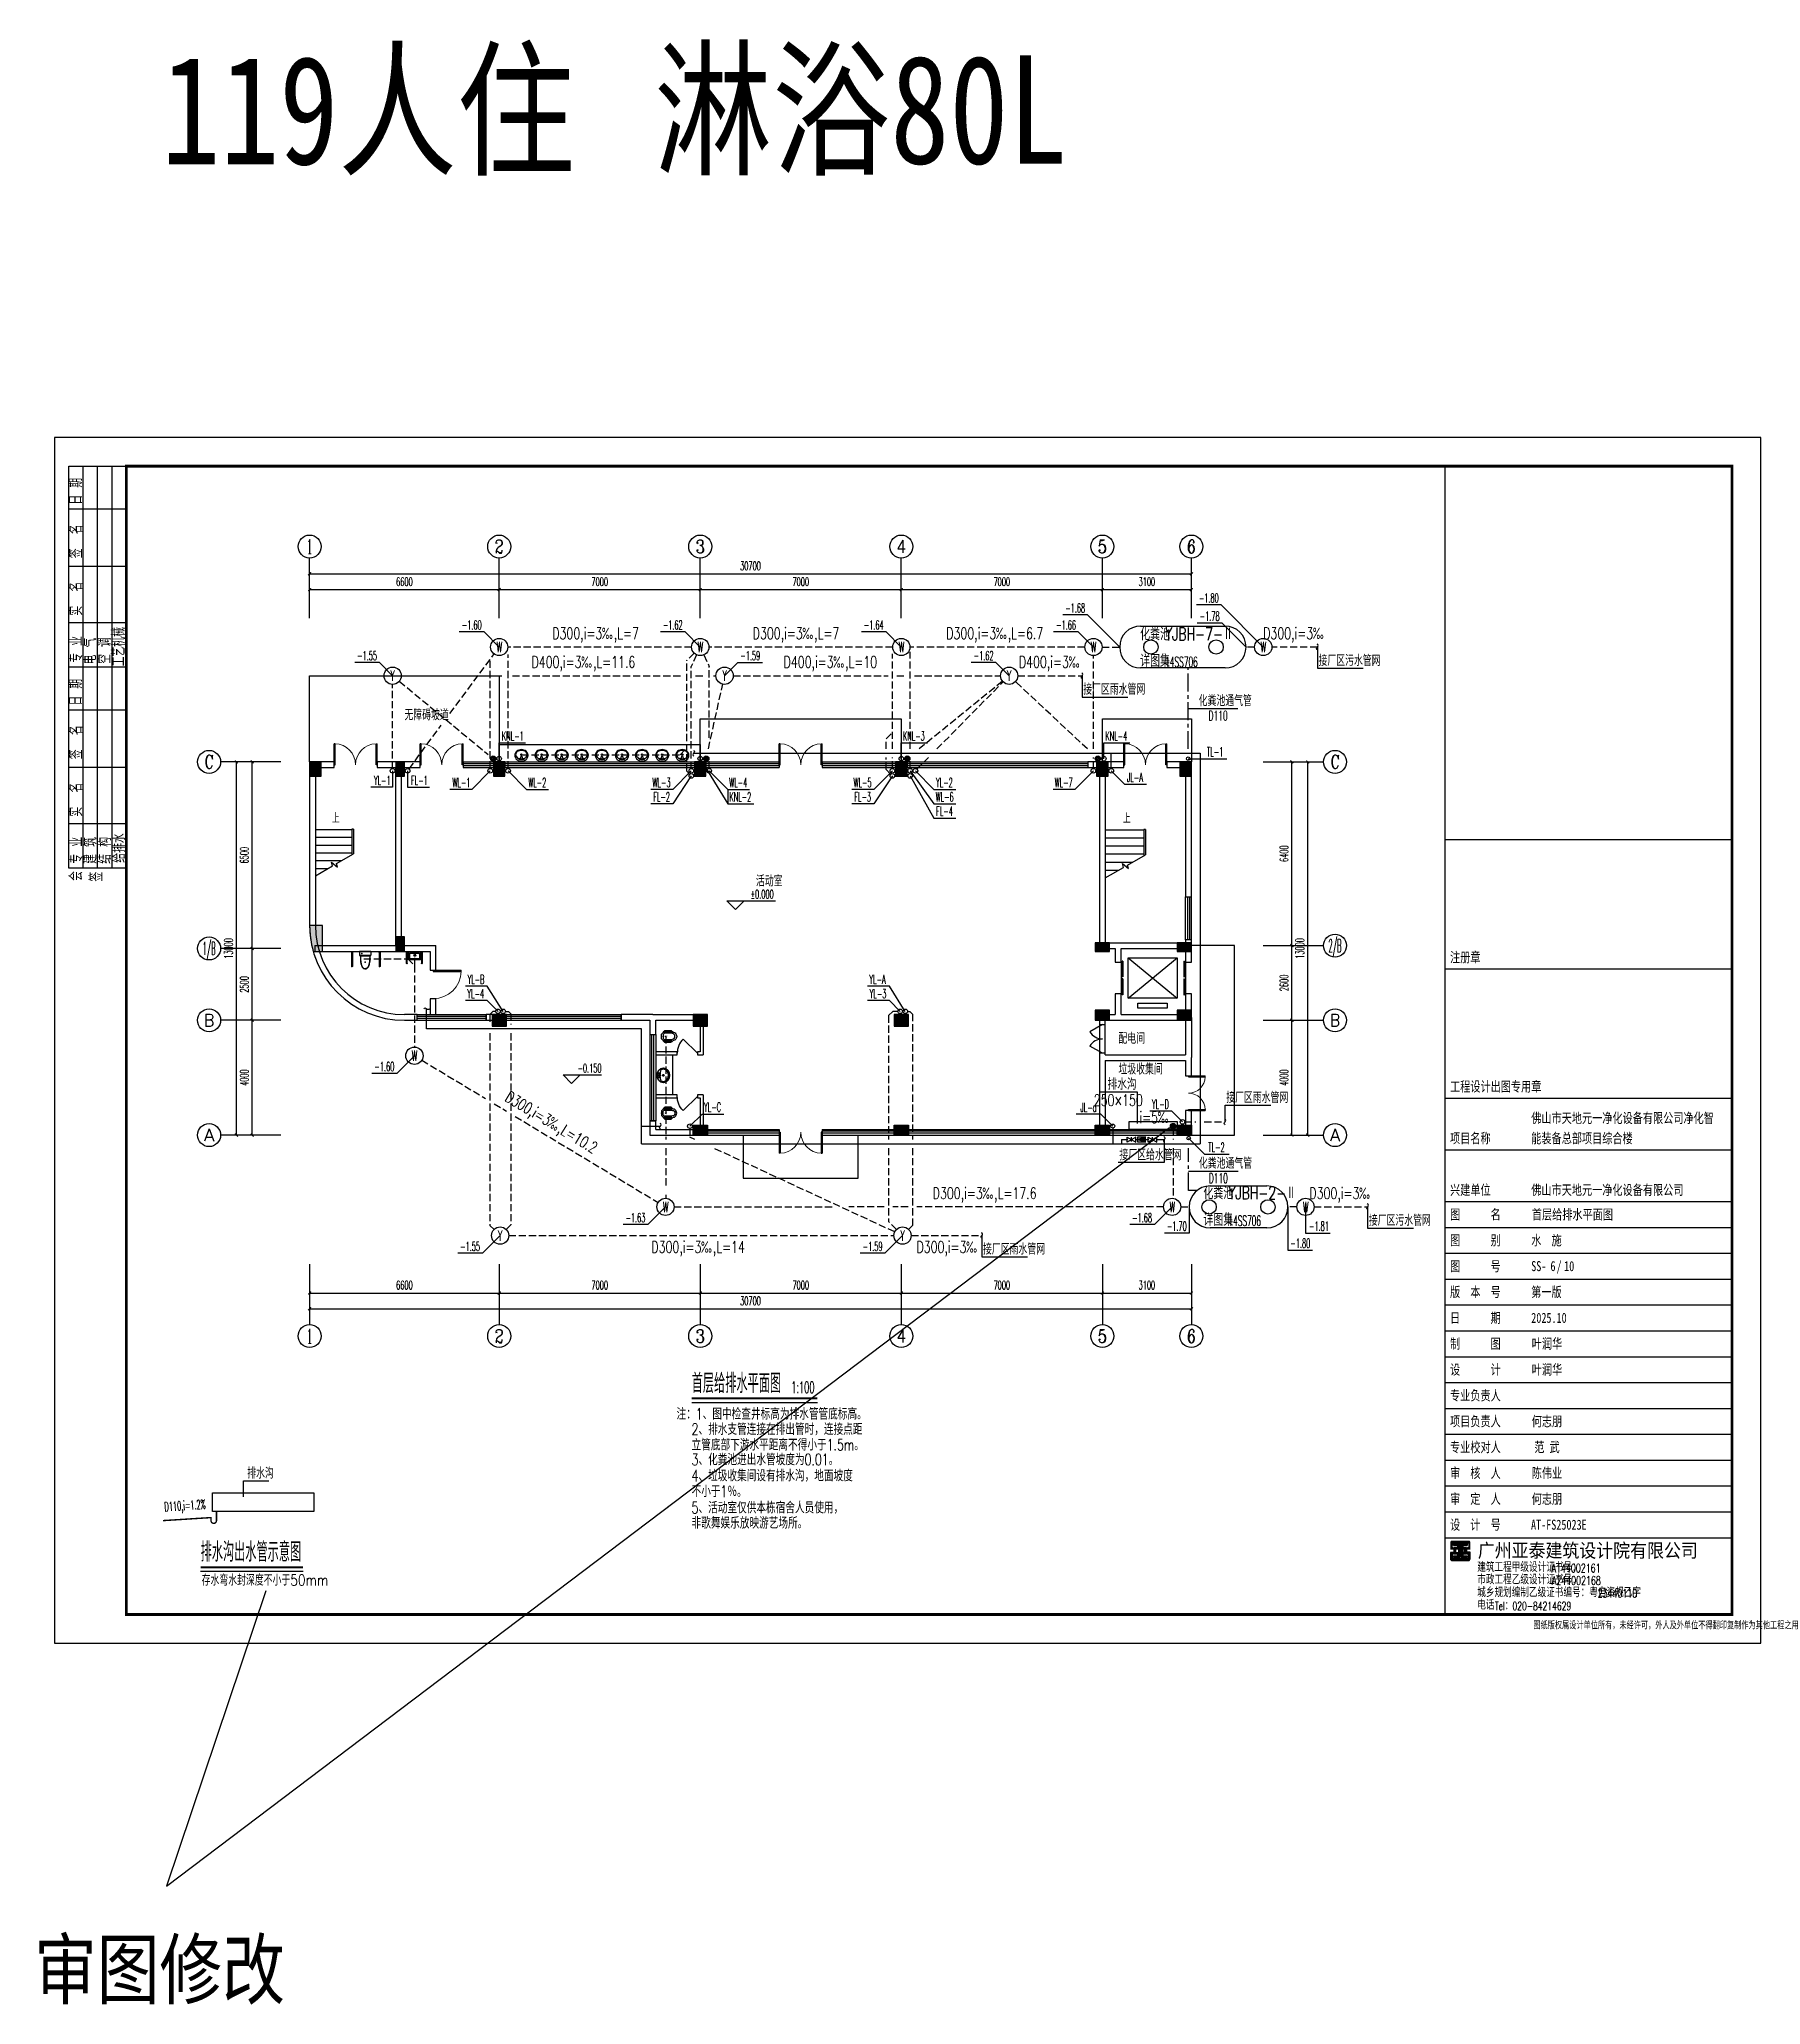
# Model space of a CAD drawing. Extents: x -1254782 to -617813, y -619975 to -323764.
# Drawn here: x -925454 to -865523, y -392219 to -323764 of the extents above; entities that cross this region are included whole.
import ezdxf
from ezdxf.enums import TextEntityAlignment as Align

# ---------------------------------------------------------------- set-up
doc = ezdxf.new("R2010")
doc.units = 0
doc.header["$LTSCALE"] = 1000
doc.header["$MEASUREMENT"] = 0
doc.linetypes.add('CENTER', pattern=[2, 1.25, -0.25, 0.25, -0.25])
doc.linetypes.add('DASH', pattern=[0.35, 0.25, -0.1])
for name, color, linetype in [('2', 2, 'Continuous'), ('4', 4, 'Continuous'), ('9', 9, 'Continuous'), ('A_EQPM_TACC(洁具)', 8, 'Continuous'), ('A_HDWR(配件)', 1, 'Continuous'), ('AXIS', 3, 'Continuous'), ('AXIS_TEXT', 7, 'Continuous'), ('DIM_ELEV', 3, 'Continuous'), ('DIM_SYMB', 3, 'Continuous'), ('EQUIP_地漏', 7, 'Continuous'), ('EVTR', 2, 'Continuous'), ('K+T', 252, 'Continuous'), ('LVTRY', 8, 'Continuous'), ('PIPE-废水', 5, 'DASH'), ('PIPE-污水', 5, 'DASH'), ('PIPE-给水', 1, 'Continuous'), ('PIPE-雨水', 222, 'DASH'), ('PUB_TEXT', 7, 'Continuous'), ('PUB_TITLE', 4, 'Continuous'), ('S', 2, 'Continuous'), ('STAIR', 2, 'Continuous'), ('TWT_LEAD', 3, 'Continuous'), ('TWT_SYMB', 3, 'Continuous'), ('TWT_TEXT', 7, 'Continuous'), ('VALVE_给水', 7, 'Continuous'), ('VPIPE-废水', 5, 'DASH'), ('VPIPE-污水', 5, 'DASH'), ('VPIPE-给水', 1, 'Continuous'), ('VPIPE-雨水', 222, 'DASH'), ('WALL', 7, 'Continuous'), ('WELL_污水', 2, 'Continuous'), ('WELL_雨水', 2, 'Continuous'), ('WINDOW', 4, 'Continuous'), ('框', 130, 'Continuous')]:
    doc.layers.add(name, color=color, linetype=linetype)
doc.styles.add('-宋体', font='simsun_0.shx', dxfattribs={"width": 0.8})
doc.styles.add('_TCH_AXIS', font='COMPLEX', dxfattribs={"bigfont": 'GBCBIG'})
doc.styles.add('_TCH_DIM', font='SIMPLEX.shx', dxfattribs={"width": 0.8, "bigfont": 'GBCBIG.shx'})
doc.styles.add('_TCH_DIM_T3', font='SIMPLEX.shx', dxfattribs={"width": 0.564706, "bigfont": 'GBCBIG.shx'})
doc.styles.add('COMPLEX', font='COMPLEX')
doc.styles.add('TBC', font='simhei_0.shx', dxfattribs={"width": 0.9})
doc.styles.add('天正', font='SIMPLEX.shx', dxfattribs={"width": 0.7, "bigfont": 'HZTXT.shx'})
doc.dimstyles.new('_TCH_ARCH&&100', dxfattribs={"dimtxt": 297.5, "dimasz": 100, "dimexe": 250, "dimexo": 300, "dimgap": 126.25, "dimtad": 1, "dimdec": 0, "dimzin": 0, "dimdsep": 46, "dimtxsty": '_TCH_DIM_T3', "dimblk": 'ARCHTICK', "dimcen": 0.09, "dimclrt": 7, "dimazin": 2, "dimtfac": 1, "dimtdec": 0, "dimtix": 1, "dimtmove": 2, "dimatfit": 3, "dimfxl": 1, "dimtolj": 1, "dimtzin": 0, "dimarcsym": 0})

msp = doc.modelspace()

# ---------------------------------------------------------------- texts
at = {"layer": '2', "style": '-宋体', "width": 0.8}
msp.add_text('审图修改', height=2000, dxfattribs=at).set_placement((-925635.3, -391990))
at = {"layer": 'DIM_SYMB', "color": 7}
for s, height, style, width, p in [('首层给排水平面图', 675.18, '_TCH_DIM', 0.8, (-902740, -370915.1)), ('1:100', 400, '天正', 0.525, (-899275.7, -370915.1)), ('排水沟出水管示意图', 675.18, '_TCH_DIM', 0.8, (-919838.2, -376788.5))]:
    msp.add_text(s, height=height, dxfattribs=dict(at, style=style, width=width)).set_placement(p)
at = {"layer": 'PUB_TEXT', "style": '-宋体', "width": 0.8}
for s, p in [('119人住', (-921210.4, -328116.6)), ('淋浴80L', (-904065.1, -328095.5))]:
    msp.add_text(s, height=3776.37, dxfattribs=at).set_placement(p)
at = {"layer": 'TWT_LEAD', "color": 7}
for s, height, style, width, p in [('-1.68', 320, '天正', 0.525, (-889734, -343731.9)), ('-1.80', 320, '天正', 0.525, (-885082.3, -343385)), ('-1.60', 320, '天正', 0.525, (-910745.5, -344323.1)), ('-1.62', 320, '天正', 0.525, (-903745.5, -344323.1)), ('-1.64', 320, '天正', 0.525, (-896749.5, -344323.1)), ('-1.66', 320, '天正', 0.525, (-890051.8, -344323.1)), ('-1.78', 320, '天正', 0.525, (-885051.5, -344014.4)), ('-1.55', 320, '天正', 0.525, (-914387.9, -345391.1)), ('-1.59', 320, '天正', 0.525, (-901046.6, -345391.1)), ('-1.62', 320, '天正', 0.525, (-892922.1, -345391.1)), ('接厂区污水管网', 385.82, '_TCH_DIM', 0.8, (-880917.3, -345591.7)), ('接厂区雨水管网', 385.82, '_TCH_DIM', 0.8, (-889109.1, -346591.7)), ('化粪池通气管', 385.82, '_TCH_DIM', 0.8, (-885090, -346990.7)), ('D110', 340, '_TCH_DIM', 0.564706, (-884746.1, -347490.7)), ('KNL-1', 320, '天正', 0.525, (-909351.9, -348191.1)), ('KNL-3', 320, '天正', 0.525, (-895387.9, -348191.1)), ('KNL-4', 320, '天正', 0.525, (-888341.5, -348191.1)), ('TL-1', 320, '天正', 0.525, (-884800.4, -348740.4)), ('YL-1', 320, '天正', 0.525, (-913806.2, -349734.8)), ('FL-1', 320, '天正', 0.525, (-912515, -349734.8)), ('WL-1', 320, '天正', 0.525, (-911068.6, -349810.9)), ('WL-2', 320, '天正', 0.525, (-908430.2, -349810.9)), ('WL-3', 320, '天正', 0.525, (-904104.6, -349810.9)), ('WL-4', 320, '天正', 0.525, (-901434.2, -349810.9)), ('WL-5', 320, '天正', 0.525, (-897104.6, -349810.9)), ('YL-2', 320, '天正', 0.525, (-894234.2, -349810.9)), ('WL-7', 320, '天正', 0.525, (-890104.6, -349810.9)), ('JL-A', 320, '天正', 0.525, (-887586.2, -349630.9)), ('FL-2', 320, '天正', 0.525, (-904080.6, -350310.9)), ('KNL-2', 320, '天正', 0.525, (-901431.2, -350310.9)), ('FL-3', 320, '天正', 0.525, (-897080.6, -350310.9)), ('WL-6', 320, '天正', 0.525, (-894246.2, -350310.9)), ('FL-4', 320, '天正', 0.525, (-894230.2, -350810.9)), ('YL-B', 320, '天正', 0.525, (-910546.2, -356666.3)), ('YL-A', 320, '天正', 0.525, (-896554.2, -356666.3)), ('YL-4', 320, '天正', 0.525, (-910550.2, -357166.3)), ('YL-3', 320, '天正', 0.525, (-896546.2, -357166.3)), ('-1.60', 320, '天正', 0.525, (-913786.5, -359703.3)), ('排水沟', 400, '天正', 0.7, (-888260.2, -360353.9)), ('250×150', 400, '天正', 0.7, (-888741.1, -360913.9)), ('YL-D', 320, '天正', 0.525, (-886716.2, -361016.3)), ('接厂区雨水管网', 385.82, '_TCH_DIM', 0.8, (-884131.1, -360812.4)), ('YL-C', 320, '天正', 0.525, (-902311.3, -361116.5)), ('JL-a', 320, '天正', 0.525, (-889207.9, -361124)), ('接厂区给水管网', 385.82, '_TCH_DIM', 0.8, (-887848.9, -362807.8)), ('化粪池通气管', 385.82, '_TCH_DIM', 0.8, (-885082.7, -363102.3)), ('TL-2', 320, '天正', 0.525, (-884753.5, -362511.6)), ('D110', 340, '_TCH_DIM', 0.564706, (-884738.8, -363602.3)), ('-1.63', 320, '天正', 0.525, (-905044.8, -364967.5)), ('-1.68', 320, '天正', 0.525, (-887405.3, -364967.5)), ('接厂区污水管网', 385.82, '_TCH_DIM', 0.8, (-879167.5, -365091.7)), ('-1.70', 320, '天正', 0.525, (-886196.1, -365262.6)), ('-1.80', 320, '天正', 0.525, (-881896.2, -365855.7)), ('-1.81', 320, '天正', 0.525, (-881247.1, -365262.6)), ('-1.55', 320, '天正', 0.525, (-910802.2, -365967.5)), ('-1.59', 320, '天正', 0.525, (-896787.4, -365967.5)), ('接厂区雨水管网', 385.82, '_TCH_DIM', 0.8, (-892599.6, -366091.8)), ('排水沟', 385.82, '_TCH_DIM', 0.8, (-918216.4, -373895.3))]:
    msp.add_text(s, height=height, dxfattribs=dict(at, style=style, width=width)).set_placement(p)
at = {"layer": 'TWT_SYMB', "color": 7, "style": '天正', "width": 0.7}
for s, p in [('D300,i=3‰,L=7', (-907593.6, -344654.5)), ('D300,i=3‰,L=7', (-900615.1, -344654.5)), ('D300,i=3‰,L=6.7', (-893877.8, -344654.5)), ('D300,i=3‰', (-882843.6, -344654.5)), ('D400,i=3‰,L=11.6', (-908317.4, -345654.5)), ('D400,i=3‰,L=10', (-899540.5, -345654.5)), ('D400,i=3‰', (-891348.2, -345654.5)), ('i=5‰', (-887155.5, -361512.3)), ('D300,i=3‰,L=17.6', (-894348.2, -364154.5)), ('D300,i=3‰', (-881232.8, -364154.5)), ('D300,i=3‰,L=14', (-904142.6, -366030.7)), ('D300,i=3‰', (-894914.2, -366030.7))]:
    msp.add_text(s, height=400, dxfattribs=at).set_placement(p)
at = {"layer": 'TWT_SYMB', "color": 7, "style": '天正'}
for s, height, rotation, width, p in [('D300,i=3‰,L=10.2', 400, 328.944222, 0.7, (-909272.9, -360720.6)), ('D110,i=1.2%', 320, 3.735616, 0.525, (-921086.7, -375037.5))]:
    msp.add_text(s, height=height, rotation=rotation, dxfattribs=dict(at, width=width)).set_placement(p)
at = {"layer": 'TWT_TEXT'}
for s, height, style, width, p in [('化粪池', 434.04, '_TCH_DIM', 0.8, (-887129.7, -344699.1, -3000)), ('YJBH-7-Ⅱ', 450, '天正', 0.7, (-886257.2, -344699.1, -3000)), ('W', 360, '天正', 0.525, (-909533.4, -345110.7)), ('W', 360, '天正', 0.525, (-902533.4, -345110.7)), ('W', 360, '天正', 0.525, (-895533.4, -345110.7)), ('W', 360, '天正', 0.525, (-888843.7, -345110.7, -3000)), ('W', 360, '天正', 0.525, (-882932, -345110.7, -3000)), ('详图集', 434.04, '_TCH_DIM', 0.8, (-887129.7, -345627.2, -3000)), ('14SS706', 360, '天正', 0.525, (-886257.2, -345627.2, -3000)), ('Y', 360, '天正', 0.525, (-913225.7, -346110.7)), ('Y', 360, '天正', 0.525, (-901668.8, -346110.7)), ('Y', 360, '天正', 0.525, (-891759.9, -346110.7)), ('W', 360, '天正', 0.525, (-912485.2, -359346.6)), ('化粪池', 434.04, '_TCH_DIM', 0.8, (-884926.4, -364166.5)), ('YJBH-2-Ⅱ', 450, '天正', 0.7, (-884053.8, -364166.5)), ('W', 360, '天正', 0.525, (-903743.5, -364610.7)), ('W', 360, '天正', 0.525, (-886104, -364610.7)), ('详图集', 434.04, '_TCH_DIM', 0.8, (-884926.4, -365094.6)), ('14SS706', 360, '天正', 0.525, (-884053.8, -365094.6)), ('W', 360, '天正', 0.525, (-881459.7, -364610.7)), ('Y', 360, '天正', 0.525, (-909482.9, -365610.7)), ('Y', 360, '天正', 0.525, (-895472.1, -365610.7)), ('注：1、图中检查井标高为排水管管底标高。', 400, '天正', 0.7, (-903269.8, -371841.7)), ('2、排水支管连接在排出管时，连接点距', 400, '天正', 0.7, (-902745.9, -372374.1)), ('立管底部下游水平距离不得小于1.5m。', 400, '天正', 0.7, (-902745.9, -372917.9)), ('3、化粪池进出水管坡度为0.01。', 400, '天正', 0.7, (-902745.9, -373430.7)), ('4、垃圾收集间设有排水沟，地面坡度', 400, '天正', 0.7, (-902745.9, -373991.6)), ('不小于1％。', 400, '天正', 0.7, (-902745.9, -374540.8)), ('5、活动室仅供本栋宿舍人员使用，', 400, '天正', 0.7, (-902745.9, -375107.7)), ('非歌舞娱乐放映游艺场所。', 400, '天正', 0.7, (-902745.9, -375638.2)), ('存水弯水封深度不小于50mm', 385.816, '_TCH_DIM', 0.8, (-919802.9, -377621.6))]:
    msp.add_text(s, height=height, dxfattribs=dict(at, style=style, width=width)).set_placement(p)
at = {"layer": '框', "style": '-宋体', "width": 0.74}
msp.add_text('首层给排水平面图', height=350, dxfattribs=at).set_placement((-873489.8, -364868))
msp.add_text('6', height=350, dxfattribs=at).set_placement((-872754.6, -366667.5), align=Align.CENTER)

# ---------------------------------------------------------------- blocks, each defined once
blk = doc.blocks.new('A$C66D56BDA')
at = {"layer": '9'}
for points in [[(0, 100), (400, 100), (400, 600), (0, 600)], [(3300, 600), (3000, 600), (3000, 100), (3300, 100)], [(6400, 100), (6800, 100), (6800, 600), (6400, 600)], [(13400, 100), (13800, 100), (13800, 600), (13400, 600)], [(20400, 100), (20800, 100), (20800, 600), (20400, 600)], [(27400, 100), (27800, 100), (27800, 600), (27400, 600)], [(30300, 100), (30700, 100), (30700, 600), (30300, 600)], [(3300, -5500), (3000, -5500), (3000, -6000), (3300, -6000)], [(27850, -6000), (27850, -5700), (27350, -5700), (27350, -6000)], [(30700, -6000), (30700, -5700), (30200, -5700), (30200, -6000)], [(6850, -8600), (6850, -8200), (6350, -8200), (6350, -8600)], [(13850, -8600), (13850, -8200), (13350, -8200), (13350, -8600)], [(20850, -8600), (20850, -8200), (20350, -8200), (20350, -8600)], [(27850, -8400), (27850, -8050), (27350, -8050), (27350, -8400)], [(30700, -8400), (30700, -8050), (30200, -8050), (30200, -8400)]]:
    blk.add_hatch(color=256, dxfattribs=at).paths.add_polyline_path(points)
h = blk.add_hatch(color=256, dxfattribs=at)
edge = h.paths.add_edge_path()
edge.add_line((125, -6000), (448, -6000))
edge.add_line((448, -6000), (448, -5100))
edge.add_line((448, -5100), (0, -5100))
edge.add_arc((3300, -5100), 3300, 180, 195.82662)
at = {"layer": 'WALL'}
for points in [[(0, 100), (400, 100), (400, 600), (0, 600)], [(3300, 600), (3000, 600), (3000, 100), (3300, 100)], [(6400, 100), (6800, 100), (6800, 600), (6400, 600)], [(13400, 100), (13800, 100), (13800, 600), (13400, 600)], [(20400, 100), (20800, 100), (20800, 600), (20400, 600)], [(27400, 100), (27800, 100), (27800, 600), (27400, 600)], [(30300, 100), (30700, 100), (30700, 600), (30300, 600)], [(3300, -5500), (3000, -5500), (3000, -6000), (3300, -6000)], [(27850, -6000), (27850, -5700), (27350, -5700), (27350, -6000)], [(30700, -6000), (30700, -5700), (30200, -5700), (30200, -6000)], [(6850, -8600), (6850, -8200), (6350, -8200), (6350, -8600)], [(13850, -8600), (13850, -8200), (13350, -8200), (13350, -8600)], [(20850, -8600), (20850, -8200), (20350, -8200), (20350, -8600)], [(27850, -8400), (27850, -8050), (27350, -8050), (27350, -8400)], [(30700, -8400), (30700, -8050), (30200, -8050), (30200, -8400)]]:
    blk.add_lwpolyline(points, close=True, dxfattribs=at)
blk.add_lwpolyline([(125, -6000), (448, -6000), (448, -5100), (0, -5100, 0.069167), (125, -6000, -0.123047)], format="xyb", dxfattribs=at)
blk = doc.blocks.new('saadbadb')
h = blk.add_hatch(color=256)
h.dxf.hatch_style = 1
h.paths.add_polyline_path([(-222370, -64738), (-221870, -64738), (-221870, -65088), (-222370, -65088)])
at = {"layer": 'WALL'}
blk.add_lwpolyline([(-222370, -64738), (-221870, -64738), (-221870, -65088), (-222370, -65088)], close=True, dxfattribs=at)
blk = doc.blocks.new('$lvtry$00000208')
at = {"color": 0, "ltscale": 100}
for p, q in [((200, -165, 0), (-200, -165, 0)), ((185, -192, 0), (-185, -192, 0))]:
    blk.add_line(p, q, dxfattribs=at)
at = {"elevation": 0}
blk.add_lwpolyline([(186, -199, -0.296302), (200, -165, 0.414214), (225, -140), (225, -25, 0.414214), (200, 0), (-200, 0, 0.414214), (-225, -25), (-225, -140, 0.413282), (-200, -165, -0.238932), (-185, -192), (-186, -208), (-186, -232), (-185, -282), (-184, -322), (-182, -348), (-180, -374), (-176, -409), (-172, -439), (-168, -459), (-163, -482), (-147, -538), (-129, -583, 0.10752), (-88, -643, 0.100512), (-43, -668), (0, -680), (35, -671), (67, -658), (94, -637), (115, -610), (132, -576), (145, -543), (159, -496), (177, -405), (179, -383), (182, -346), (185, -285)], format="xyb", close=True, dxfattribs=at)
blk.add_lwpolyline([(186, -202), (186, -199)], dxfattribs=at)
at = {"color": 0, "ltscale": 100}
for points in [[(-181, -191, 0), (-181, -230, 0), (-181, -261, 0), (-179, -322, 0), (-177, -353, 0), (-171, -414, 0), (-166, -444, 0), (-156, -490, 0), (-152, -505, 0), (-145, -528, 0), (-143, -535, 0), (-139, -546, 0), (-137, -550, 0), (-135, -558, 0), (-133, -562, 0), (-129, -573, 0), (-125, -580, 0), (-118, -594, 0), (-115, -601, 0), (-106, -614, 0), (-102, -620, 0), (-93, -632, 0), (-87, -637, 0), (-79, -644, 0), (-76, -646, 0), (-71, -650, 0), (-67, -652, 0), (-61, -655, 0), (-58, -657, 0), (-51, -660, 0), (-48, -661, 0), (-37, -665, 0), (-30, -667, 0), (-14, -671, 0), (-7, -673, 0), (1, -675, 0)], [(181, -191, 0), (181, -230, 0), (181, -261, 0), (179, -322, 0), (177, -353, 0), (171, -414, 0), (166, -444, 0), (156, -490, 0), (152, -505, 0), (145, -528, 0), (143, -535, 0), (139, -546, 0), (137, -550, 0), (135, -558, 0), (133, -562, 0), (129, -573, 0), (125, -580, 0), (118, -594, 0), (115, -601, 0), (106, -614, 0), (102, -620, 0), (93, -632, 0), (87, -637, 0), (79, -644, 0), (76, -646, 0), (71, -650, 0), (67, -652, 0), (61, -655, 0), (58, -657, 0), (51, -660, 0), (48, -661, 0), (37, -665, 0), (30, -667, 0), (14, -671, 0), (7, -673, 0), (-1, -675, 0)]]:
    blk.add_open_spline(points, degree=3, knots=[0, 0, 0, 0, 92.762674, 92.762674, 185.525347, 185.525347, 278.288021, 278.288021, 324.669358, 324.669358, 347.860026, 347.860026, 359.45536, 359.45536, 371.050694, 371.050694, 394.241363, 394.241363, 417.432031, 417.432031, 440.6227, 440.6227, 463.813368, 463.813368, 475.408702, 475.408702, 487.004036, 487.004036, 498.599371, 498.599371, 510.194705, 510.194705, 533.385373, 533.385373, 556.576042, 556.576042, 556.576042, 556.576042], dxfattribs=at)
at = {"color": 0}
for p in [(-129, -83, 0), (-1, -421, 0)]:
    blk.add_point(p, dxfattribs=at)
blk = doc.blocks.new('A$C28C46A41')
at = {"layer": 'A_EQPM_TACC(洁具)'}
for p, q in [((17, -25), (523, -25)), ((17, -55), (523, -55)), ((17, -988), (523, -988)), ((17, -1018), (523, -1018))]:
    blk.add_line(p, q, dxfattribs=at)
for points in [[(0, -8), (17, -8), (17, -72), (0, -72)], [(0, -970), (17, -970), (17, -1035), (0, -1035)]]:
    blk.add_lwpolyline(points, dxfattribs=at)
for centre in [(523, -40), (523, -1003)]:
    blk.add_arc(centre, 15, 270, 90.00043, dxfattribs=at)
at = {"layer": 'A_EQPM_TACC(洁具)', "xscale": -0.9000000000000001, "yscale": 0.9000000000000001, "zscale": 0.9000000000000005, "rotation": 90}
blk.add_blockref('$lvtry$00000208', (0, -502, 0), dxfattribs=at)
blk = doc.blocks.new('wsac')
at = {"layer": 'A_EQPM_TACC(洁具)'}
for p, q in [((3654750, 3565872), (3654750, 3565719)), ((3654908, 3565888), (3654767, 3565888)), ((3654915, 3565916), (3654905, 3565877)), ((3654917, 3565874), (3654905, 3565877)), ((3654915, 3565916), (3654928, 3565912)), ((3654928, 3565912), (3654917, 3565874)), ((3654930, 3565888), (3654921, 3565888)), ((3654926, 3565900), (3654962, 3565806)), ((3654938, 3565905), (3654975, 3565811)), ((3655091, 3565888), (3654945, 3565888)), ((3655107, 3565872), (3655107, 3565719)), ((3655091, 3565703), (3654767, 3565703)), ((3654975, 3565811), (3654962, 3565806))]:
    blk.add_line(p, q, dxfattribs=at)
for points in [[(3654731, 3565968), (3655125, 3565968, -0.414214), (3655141, 3565952), (3655141, 3565688, -0.414214), (3655125, 3565672), (3654731, 3565672, -0.414214), (3654715, 3565688), (3654715, 3565952, -0.414214)], [(3654730, 3565701), (3654730, 3565939, -0.414214), (3654747, 3565955), (3655111, 3565955, -0.414214), (3655127, 3565939), (3655127, 3565701, -0.414214), (3655111, 3565685), (3654747, 3565685, -0.414214)]]:
    blk.add_lwpolyline(points, format="xyb", close=True, dxfattribs=at)
for radius in [19.6, 15.6]:
    blk.add_circle((3654929, 3565819), radius, dxfattribs=at)
for centre, radius, start, end in [((3654767, 3565872), 16.4, 90, 180), ((3654928, 3565912), 12.9, 254.42872, 164.42872), ((3655091, 3565872), 16.4, 0, 90), ((3654767, 3565719), 16.4, 180, 270), ((3655091, 3565719), 16.4, 270, 0)]:
    blk.add_arc(centre, radius, start, end, dxfattribs=at)
for p in [(3654928, 3565912), (3654929, 3565819)]:
    blk.add_point(p, dxfattribs=at)
blk = doc.blocks.new('A$C4E285741')
at = {"layer": 'A_EQPM_TACC(洁具)'}
for points in [[(0, 837), (414, 837)], [(414, 803), (0, 803)], [(0, 307), (414, 307)], [(414, 274), (0, 274)]]:
    blk.add_lwpolyline(points, dxfattribs=at)
for centre in [(413, 820), (413, 291)]:
    blk.add_arc(centre, 16.7, 271.72915, 88.27085, dxfattribs=at)
at = {"layer": 'A_HDWR(配件)', "xscale": -1, "rotation": 90}
blk.add_blockref('wsac', (3565968, 3655479), dxfattribs=at)
blk = doc.blocks.new('$WINLIB2D$00000001')
at = {"color": 0}
for points in [[(-0.5, 0.5), (-0.5, -0.5)], [(-0.5, 0.5), (0.5, 0.5)], [(0.5, -0.5), (0.5, 0.5)], [(0.5, 0.167), (-0.5, 0.167)], [(0.5, -0.167), (-0.5, -0.167)], [(-0.5, -0.5), (0.5, -0.5)]]:
    blk.add_lwpolyline(points, dxfattribs=at)
blk = doc.blocks.new('$DORLIB2D$00000127')
at = {"color": 0}
for points in [[(-0.533, 0.795), (-0.533, 0.69)], [(-0.033, 0.795), (-0.533, 0.795)], [(-0.033, 0.69), (-0.533, 0.69)], [(-0.033, 0.795), (-0.033, 0.69)], [(0.533, 0.795), (0.033, 0.795)], [(0.033, 0.795), (0.033, 0.69)], [(0.533, 0.69), (0.033, 0.69)], [(0.533, 0.795), (0.533, 0.69)], [(0.5, 0.5), (-0.5, 0.5)]]:
    blk.add_lwpolyline(points, dxfattribs=at)
blk = doc.blocks.new('$DorLib2D$00000002')
for p, q in [((-0.5, 0), (-0.5, 0.4875)), ((-0.475, 0.4875), (-0.5, 0.4875)), ((-0.475, 0), (-0.475, 0.4875)), ((0.475, 0), (0.475, 0.4875)), ((0.475, 0.4875), (0.5, 0.4875)), ((0.5, 0), (0.5, 0.4875)), ((-0.5, 0), (-0.475, 0)), ((0.5, 0), (0.475, 0))]:
    blk.add_line(p, q)
at = {"lineweight": 13}
for centre, start, end in [((-0.4875, 0), 0, 88.53072), ((0.4875, 0), 91.46928, 180)]:
    blk.add_arc(centre, 0.4875, start, end, dxfattribs=at)
blk = doc.blocks.new('$TCHSYS$WIN2D')
for p, q in [((-0.5, 0.5), (0.5, 0.5)), ((-0.5, 0.5), (-0.5, -0.5)), ((0.5, 0.5), (0.5, -0.5)), ((0.5, 0.167), (-0.5, 0.167)), ((0.5, -0.167), (-0.5, -0.167)), ((-0.5, -0.5), (0.5, -0.5))]:
    blk.add_line(p, q)
blk = doc.blocks.new('_ArchTick')
at = {"color": 0, "linetype": 'ByBlock', "const_width": 0.4}
blk.add_lwpolyline([(-0.5, -0.5), (0.5, 0.5)], dxfattribs=at)
blk = doc.blocks.new('*D183')
at = {"layer": 'AXIS', "color": 0, "lineweight": -2, "transparency": 16777216}
for p, q in [((3900, 2600), (3900, 1100)), ((34600, 2600), (34600, 1100)), ((3900, 1350), (34600, 1350))]:
    blk.add_line(p, q, dxfattribs=at)
at = {"layer": 'Defpoints', "color": 0, "transparency": 16777216}
for p in [(3900, 2900), (34600, 2900), (34600, 1350)]:
    blk.add_point(p, dxfattribs=at)
at = {"layer": 'AXIS', "color": 0, "lineweight": -2, "transparency": 16777216, "xscale": 100, "yscale": 100, "zscale": 100, "rotation": 180}
blk.add_blockref('_ArchTick', (3900, 1350), dxfattribs=at)
at = {"layer": 'AXIS', "color": 0, "lineweight": -2, "transparency": 16777216, "xscale": 100, "yscale": 100, "zscale": 100}
blk.add_blockref('_ArchTick', (34600, 1350), dxfattribs=at)
at = {"layer": 'AXIS', "color": 7, "transparency": 16777216, "insert": (19250, 1625), "char_height": 297.5, "attachment_point": 5, "style": '_TCH_DIM_T3'}
blk.add_mtext('\\A1;30700', dxfattribs=at)
blk = doc.blocks.new('*D184')
at = {"layer": 'AXIS', "color": 0, "lineweight": -2, "transparency": 16777216}
for p, q in [((3900, 2600), (3900, 1650)), ((10500, 2600), (10500, 1650)), ((3900, 1900), (10500, 1900))]:
    blk.add_line(p, q, dxfattribs=at)
at = {"layer": 'Defpoints', "color": 0, "transparency": 16777216}
for p in [(3900, 2900), (10500, 2900), (10500, 1900)]:
    blk.add_point(p, dxfattribs=at)
at = {"layer": 'AXIS', "color": 0, "lineweight": -2, "transparency": 16777216, "xscale": 100, "yscale": 100, "zscale": 100, "rotation": 180}
blk.add_blockref('_ArchTick', (3900, 1900), dxfattribs=at)
at = {"layer": 'AXIS', "color": 0, "lineweight": -2, "transparency": 16777216, "xscale": 100, "yscale": 100, "zscale": 100}
blk.add_blockref('_ArchTick', (10500, 1900), dxfattribs=at)
at = {"layer": 'AXIS', "color": 7, "transparency": 16777216, "insert": (7200, 2175), "char_height": 297.5, "attachment_point": 5, "style": '_TCH_DIM_T3'}
blk.add_mtext('\\A1;6600', dxfattribs=at)
blk = doc.blocks.new('*D185')
at = {"layer": 'AXIS', "color": 0, "lineweight": -2, "transparency": 16777216}
for p, q in [((10500, 2600), (10500, 1650)), ((17500, 2600), (17500, 1650)), ((10500, 1900), (17500, 1900))]:
    blk.add_line(p, q, dxfattribs=at)
at = {"layer": 'Defpoints', "color": 0, "transparency": 16777216}
for p in [(10500, 2900), (17500, 2900), (17500, 1900)]:
    blk.add_point(p, dxfattribs=at)
at = {"layer": 'AXIS', "color": 0, "lineweight": -2, "transparency": 16777216, "xscale": 100, "yscale": 100, "zscale": 100, "rotation": 180}
blk.add_blockref('_ArchTick', (10500, 1900), dxfattribs=at)
at = {"layer": 'AXIS', "color": 0, "lineweight": -2, "transparency": 16777216, "xscale": 100, "yscale": 100, "zscale": 100}
blk.add_blockref('_ArchTick', (17500, 1900), dxfattribs=at)
at = {"layer": 'AXIS', "color": 7, "transparency": 16777216, "insert": (14000, 2175), "char_height": 297.5, "attachment_point": 5, "style": '_TCH_DIM_T3'}
blk.add_mtext('\\A1;7000', dxfattribs=at)
blk = doc.blocks.new('*D186')
at = {"layer": 'AXIS', "color": 0, "lineweight": -2, "transparency": 16777216}
for p, q in [((17500, 2600), (17500, 1650)), ((24500, 2600), (24500, 1650)), ((17500, 1900), (24500, 1900))]:
    blk.add_line(p, q, dxfattribs=at)
at = {"layer": 'Defpoints', "color": 0, "transparency": 16777216}
for p in [(17500, 2900), (24500, 2900), (24500, 1900)]:
    blk.add_point(p, dxfattribs=at)
at = {"layer": 'AXIS', "color": 0, "lineweight": -2, "transparency": 16777216, "xscale": 100, "yscale": 100, "zscale": 100, "rotation": 180}
blk.add_blockref('_ArchTick', (17500, 1900), dxfattribs=at)
at = {"layer": 'AXIS', "color": 0, "lineweight": -2, "transparency": 16777216, "xscale": 100, "yscale": 100, "zscale": 100}
blk.add_blockref('_ArchTick', (24500, 1900), dxfattribs=at)
at = {"layer": 'AXIS', "color": 7, "transparency": 16777216, "insert": (21000, 2175), "char_height": 297.5, "attachment_point": 5, "style": '_TCH_DIM_T3'}
blk.add_mtext('\\A1;7000', dxfattribs=at)
blk = doc.blocks.new('*D187')
at = {"layer": 'AXIS', "color": 0, "lineweight": -2, "transparency": 16777216}
for p, q in [((24500, 2600), (24500, 1650)), ((31500, 2600), (31500, 1650)), ((24500, 1900), (31500, 1900))]:
    blk.add_line(p, q, dxfattribs=at)
at = {"layer": 'Defpoints', "color": 0, "transparency": 16777216}
for p in [(24500, 2900), (31500, 2900), (31500, 1900)]:
    blk.add_point(p, dxfattribs=at)
at = {"layer": 'AXIS', "color": 0, "lineweight": -2, "transparency": 16777216, "xscale": 100, "yscale": 100, "zscale": 100, "rotation": 180}
blk.add_blockref('_ArchTick', (24500, 1900), dxfattribs=at)
at = {"layer": 'AXIS', "color": 0, "lineweight": -2, "transparency": 16777216, "xscale": 100, "yscale": 100, "zscale": 100}
blk.add_blockref('_ArchTick', (31500, 1900), dxfattribs=at)
at = {"layer": 'AXIS', "color": 7, "transparency": 16777216, "insert": (28000, 2175), "char_height": 297.5, "attachment_point": 5, "style": '_TCH_DIM_T3'}
blk.add_mtext('\\A1;7000', dxfattribs=at)
blk = doc.blocks.new('*D188')
at = {"layer": 'AXIS', "color": 0, "lineweight": -2, "transparency": 16777216}
for p, q in [((31500, 2600), (31500, 1650)), ((34600, 2600), (34600, 1650)), ((31500, 1900), (34600, 1900))]:
    blk.add_line(p, q, dxfattribs=at)
at = {"layer": 'Defpoints', "color": 0, "transparency": 16777216}
for p in [(31500, 2900), (34600, 2900), (34600, 1900)]:
    blk.add_point(p, dxfattribs=at)
at = {"layer": 'AXIS', "color": 0, "lineweight": -2, "transparency": 16777216, "xscale": 100, "yscale": 100, "zscale": 100, "rotation": 180}
blk.add_blockref('_ArchTick', (31500, 1900), dxfattribs=at)
at = {"layer": 'AXIS', "color": 0, "lineweight": -2, "transparency": 16777216, "xscale": 100, "yscale": 100, "zscale": 100}
blk.add_blockref('_ArchTick', (34600, 1900), dxfattribs=at)
at = {"layer": 'AXIS', "color": 7, "transparency": 16777216, "insert": (33050, 2175), "char_height": 297.5, "attachment_point": 5, "style": '_TCH_DIM_T3'}
blk.add_mtext('\\A1;3100', dxfattribs=at)
blk = doc.blocks.new('*D189')
at = {"layer": 'AXIS', "color": 0, "lineweight": -2, "transparency": 16777216}
for p, q in [((3900, 25700), (3900, 27200)), ((3900, 26950), (34600, 26950)), ((34600, 25700), (34600, 27200))]:
    blk.add_line(p, q, dxfattribs=at)
at = {"layer": 'Defpoints', "color": 0, "transparency": 16777216}
for p in [(34600, 26950), (3900, 25400), (34600, 25400)]:
    blk.add_point(p, dxfattribs=at)
at = {"layer": 'AXIS', "color": 0, "lineweight": -2, "transparency": 16777216, "xscale": 100, "yscale": 100, "zscale": 100, "rotation": 180}
blk.add_blockref('_ArchTick', (3900, 26950), dxfattribs=at)
at = {"layer": 'AXIS', "color": 0, "lineweight": -2, "transparency": 16777216, "xscale": 100, "yscale": 100, "zscale": 100}
blk.add_blockref('_ArchTick', (34600, 26950), dxfattribs=at)
at = {"layer": 'AXIS', "color": 7, "transparency": 16777216, "insert": (19250, 27225), "char_height": 297.5, "attachment_point": 5, "style": '_TCH_DIM_T3'}
blk.add_mtext('\\A1;30700', dxfattribs=at)
blk = doc.blocks.new('*D190')
at = {"layer": 'AXIS', "color": 0, "lineweight": -2, "transparency": 16777216}
for p, q in [((3900, 25700), (3900, 26650)), ((3900, 26400), (10500, 26400)), ((10500, 25700), (10500, 26650))]:
    blk.add_line(p, q, dxfattribs=at)
at = {"layer": 'Defpoints', "color": 0, "transparency": 16777216}
for p in [(10500, 26400), (3900, 25400), (10500, 25400)]:
    blk.add_point(p, dxfattribs=at)
at = {"layer": 'AXIS', "color": 0, "lineweight": -2, "transparency": 16777216, "xscale": 100, "yscale": 100, "zscale": 100, "rotation": 180}
blk.add_blockref('_ArchTick', (3900, 26400), dxfattribs=at)
at = {"layer": 'AXIS', "color": 0, "lineweight": -2, "transparency": 16777216, "xscale": 100, "yscale": 100, "zscale": 100}
blk.add_blockref('_ArchTick', (10500, 26400), dxfattribs=at)
at = {"layer": 'AXIS', "color": 7, "transparency": 16777216, "insert": (7200, 26675), "char_height": 297.5, "attachment_point": 5, "style": '_TCH_DIM_T3'}
blk.add_mtext('\\A1;6600', dxfattribs=at)
blk = doc.blocks.new('*D191')
at = {"layer": 'AXIS', "color": 0, "lineweight": -2, "transparency": 16777216}
for p, q in [((10500, 25700), (10500, 26650)), ((10500, 26400), (17500, 26400)), ((17500, 25700), (17500, 26650))]:
    blk.add_line(p, q, dxfattribs=at)
at = {"layer": 'Defpoints', "color": 0, "transparency": 16777216}
for p in [(17500, 26400), (10500, 25400), (17500, 25400)]:
    blk.add_point(p, dxfattribs=at)
at = {"layer": 'AXIS', "color": 0, "lineweight": -2, "transparency": 16777216, "xscale": 100, "yscale": 100, "zscale": 100, "rotation": 180}
blk.add_blockref('_ArchTick', (10500, 26400), dxfattribs=at)
at = {"layer": 'AXIS', "color": 0, "lineweight": -2, "transparency": 16777216, "xscale": 100, "yscale": 100, "zscale": 100}
blk.add_blockref('_ArchTick', (17500, 26400), dxfattribs=at)
at = {"layer": 'AXIS', "color": 7, "transparency": 16777216, "insert": (14000, 26675), "char_height": 297.5, "attachment_point": 5, "style": '_TCH_DIM_T3'}
blk.add_mtext('\\A1;7000', dxfattribs=at)
blk = doc.blocks.new('*D192')
at = {"layer": 'AXIS', "color": 0, "lineweight": -2, "transparency": 16777216}
for p, q in [((17500, 25700), (17500, 26650)), ((17500, 26400), (24500, 26400)), ((24500, 25700), (24500, 26650))]:
    blk.add_line(p, q, dxfattribs=at)
at = {"layer": 'Defpoints', "color": 0, "transparency": 16777216}
for p in [(24500, 26400), (17500, 25400), (24500, 25400)]:
    blk.add_point(p, dxfattribs=at)
at = {"layer": 'AXIS', "color": 0, "lineweight": -2, "transparency": 16777216, "xscale": 100, "yscale": 100, "zscale": 100, "rotation": 180}
blk.add_blockref('_ArchTick', (17500, 26400), dxfattribs=at)
at = {"layer": 'AXIS', "color": 0, "lineweight": -2, "transparency": 16777216, "xscale": 100, "yscale": 100, "zscale": 100}
blk.add_blockref('_ArchTick', (24500, 26400), dxfattribs=at)
at = {"layer": 'AXIS', "color": 7, "transparency": 16777216, "insert": (21000, 26675), "char_height": 297.5, "attachment_point": 5, "style": '_TCH_DIM_T3'}
blk.add_mtext('\\A1;7000', dxfattribs=at)
blk = doc.blocks.new('*D193')
at = {"layer": 'AXIS', "color": 0, "lineweight": -2, "transparency": 16777216}
for p, q in [((24500, 25700), (24500, 26650)), ((24500, 26400), (31500, 26400)), ((31500, 25700), (31500, 26650))]:
    blk.add_line(p, q, dxfattribs=at)
at = {"layer": 'Defpoints', "color": 0, "transparency": 16777216}
for p in [(31500, 26400), (24500, 25400), (31500, 25400)]:
    blk.add_point(p, dxfattribs=at)
at = {"layer": 'AXIS', "color": 0, "lineweight": -2, "transparency": 16777216, "xscale": 100, "yscale": 100, "zscale": 100, "rotation": 180}
blk.add_blockref('_ArchTick', (24500, 26400), dxfattribs=at)
at = {"layer": 'AXIS', "color": 0, "lineweight": -2, "transparency": 16777216, "xscale": 100, "yscale": 100, "zscale": 100}
blk.add_blockref('_ArchTick', (31500, 26400), dxfattribs=at)
at = {"layer": 'AXIS', "color": 7, "transparency": 16777216, "insert": (28000, 26675), "char_height": 297.5, "attachment_point": 5, "style": '_TCH_DIM_T3'}
blk.add_mtext('\\A1;7000', dxfattribs=at)
blk = doc.blocks.new('*D194')
at = {"layer": 'AXIS', "color": 0, "lineweight": -2, "transparency": 16777216}
for p, q in [((31500, 25700), (31500, 26650)), ((31500, 26400), (34600, 26400)), ((34600, 25700), (34600, 26650))]:
    blk.add_line(p, q, dxfattribs=at)
at = {"layer": 'Defpoints', "color": 0, "transparency": 16777216}
for p in [(34600, 26400), (31500, 25400), (34600, 25400)]:
    blk.add_point(p, dxfattribs=at)
at = {"layer": 'AXIS', "color": 0, "lineweight": -2, "transparency": 16777216, "xscale": 100, "yscale": 100, "zscale": 100, "rotation": 180}
blk.add_blockref('_ArchTick', (31500, 26400), dxfattribs=at)
at = {"layer": 'AXIS', "color": 0, "lineweight": -2, "transparency": 16777216, "xscale": 100, "yscale": 100, "zscale": 100}
blk.add_blockref('_ArchTick', (34600, 26400), dxfattribs=at)
at = {"layer": 'AXIS', "color": 7, "transparency": 16777216, "insert": (33050, 26675), "char_height": 297.5, "attachment_point": 5, "style": '_TCH_DIM_T3'}
blk.add_mtext('\\A1;3100', dxfattribs=at)
blk = doc.blocks.new('_AXISO')
blk.add_circle((0, 0), 0.5)
at = {"layer": 'AXIS_TEXT', "style": 'COMPLEX', "width": 1.041667}
blk.add_attdef('A', text='', height=0.56, dxfattribs=at).set_placement((-0.25, -0.28), (0.25, -0.28), align=Align.FIT)
blk = doc.blocks.new('*D195')
at = {"layer": 'AXIS', "color": 0, "lineweight": -2, "transparency": 16777216}
for p, q in [((2600, 20400), (1100, 20400)), ((1350, 7400), (1350, 20400)), ((2600, 7400), (1100, 7400))]:
    blk.add_line(p, q, dxfattribs=at)
at = {"layer": 'Defpoints', "color": 0, "transparency": 16777216}
for p in [(1350, 20400), (2900, 20400), (2900, 7400)]:
    blk.add_point(p, dxfattribs=at)
at = {"layer": 'AXIS', "color": 0, "lineweight": -2, "transparency": 16777216, "xscale": 100, "yscale": 100, "zscale": 100}
for p, rotation in [((1350, 20400), 90), ((1350, 7400), 270)]:
    blk.add_blockref('_ArchTick', p, dxfattribs=dict(at, rotation=rotation))
at = {"layer": 'AXIS', "color": 7, "transparency": 16777216, "insert": (1075, 13900), "char_height": 297.5, "attachment_point": 5, "rotation": 90, "style": '_TCH_DIM_T3'}
blk.add_mtext('\\A1;13000', dxfattribs=at)
blk = doc.blocks.new('*D196')
at = {"layer": 'AXIS', "color": 0, "lineweight": -2, "transparency": 16777216}
for p, q in [((2600, 11400), (1650, 11400)), ((1900, 7400), (1900, 11400)), ((2600, 7400), (1650, 7400))]:
    blk.add_line(p, q, dxfattribs=at)
at = {"layer": 'Defpoints', "color": 0, "transparency": 16777216}
for p in [(1900, 11400), (2900, 11400), (2900, 7400)]:
    blk.add_point(p, dxfattribs=at)
at = {"layer": 'AXIS', "color": 0, "lineweight": -2, "transparency": 16777216, "xscale": 100, "yscale": 100, "zscale": 100}
for p, rotation in [((1900, 11400), 90), ((1900, 7400), 270)]:
    blk.add_blockref('_ArchTick', p, dxfattribs=dict(at, rotation=rotation))
at = {"layer": 'AXIS', "color": 7, "transparency": 16777216, "insert": (1625, 9400), "char_height": 297.5, "attachment_point": 5, "rotation": 90, "style": '_TCH_DIM_T3'}
blk.add_mtext('\\A1;4000', dxfattribs=at)
blk = doc.blocks.new('*D197')
at = {"layer": 'AXIS', "color": 0, "lineweight": -2, "transparency": 16777216}
for p, q in [((2600, 13900), (1650, 13900)), ((1900, 11400), (1900, 13900)), ((2600, 11400), (1650, 11400))]:
    blk.add_line(p, q, dxfattribs=at)
at = {"layer": 'Defpoints', "color": 0, "transparency": 16777216}
for p in [(1900, 13900), (2900, 13900), (2900, 11400)]:
    blk.add_point(p, dxfattribs=at)
at = {"layer": 'AXIS', "color": 0, "lineweight": -2, "transparency": 16777216, "xscale": 100, "yscale": 100, "zscale": 100}
for p, rotation in [((1900, 13900), 90), ((1900, 11400), 270)]:
    blk.add_blockref('_ArchTick', p, dxfattribs=dict(at, rotation=rotation))
at = {"layer": 'AXIS', "color": 7, "transparency": 16777216, "insert": (1625, 12650), "char_height": 297.5, "attachment_point": 5, "rotation": 90, "style": '_TCH_DIM_T3'}
blk.add_mtext('\\A1;2500', dxfattribs=at)
blk = doc.blocks.new('*D198')
at = {"layer": 'AXIS', "color": 0, "lineweight": -2, "transparency": 16777216}
for p, q in [((2600, 20400), (1650, 20400)), ((1900, 13900), (1900, 20400)), ((2600, 13900), (1650, 13900))]:
    blk.add_line(p, q, dxfattribs=at)
at = {"layer": 'Defpoints', "color": 0, "transparency": 16777216}
for p in [(1900, 20400), (2900, 20400), (2900, 13900)]:
    blk.add_point(p, dxfattribs=at)
at = {"layer": 'AXIS', "color": 0, "lineweight": -2, "transparency": 16777216, "xscale": 100, "yscale": 100, "zscale": 100}
for p, rotation in [((1900, 20400), 90), ((1900, 13900), 270)]:
    blk.add_blockref('_ArchTick', p, dxfattribs=dict(at, rotation=rotation))
at = {"layer": 'AXIS', "color": 7, "transparency": 16777216, "insert": (1625, 17150), "char_height": 297.5, "attachment_point": 5, "rotation": 90, "style": '_TCH_DIM_T3'}
blk.add_mtext('\\A1;6500', dxfattribs=at)
blk = doc.blocks.new('*D199')
at = {"layer": 'AXIS', "color": 0, "lineweight": -2, "transparency": 16777216}
for p, q in [((37400, 20400), (38900, 20400)), ((38650, 7400), (38650, 20400)), ((37400, 7400), (38900, 7400))]:
    blk.add_line(p, q, dxfattribs=at)
at = {"layer": 'Defpoints', "color": 0, "transparency": 16777216}
for p in [(37100, 20400), (38650, 20400), (37100, 7400)]:
    blk.add_point(p, dxfattribs=at)
at = {"layer": 'AXIS', "color": 0, "lineweight": -2, "transparency": 16777216, "xscale": 100, "yscale": 100, "zscale": 100}
for p, rotation in [((38650, 20400), 90), ((38650, 7400), 270)]:
    blk.add_blockref('_ArchTick', p, dxfattribs=dict(at, rotation=rotation))
at = {"layer": 'AXIS', "color": 7, "transparency": 16777216, "insert": (38375, 13900), "char_height": 297.5, "attachment_point": 5, "rotation": 90, "style": '_TCH_DIM_T3'}
blk.add_mtext('\\A1;13000', dxfattribs=at)
blk = doc.blocks.new('*D200')
at = {"layer": 'AXIS', "color": 0, "lineweight": -2, "transparency": 16777216}
for p, q in [((37400, 11400), (38350, 11400)), ((38100, 7400), (38100, 11400)), ((37400, 7400), (38350, 7400))]:
    blk.add_line(p, q, dxfattribs=at)
at = {"layer": 'Defpoints', "color": 0, "transparency": 16777216}
for p in [(37100, 11400), (38100, 11400), (37100, 7400)]:
    blk.add_point(p, dxfattribs=at)
at = {"layer": 'AXIS', "color": 0, "lineweight": -2, "transparency": 16777216, "xscale": 100, "yscale": 100, "zscale": 100}
for p, rotation in [((38100, 11400), 90), ((38100, 7400), 270)]:
    blk.add_blockref('_ArchTick', p, dxfattribs=dict(at, rotation=rotation))
at = {"layer": 'AXIS', "color": 7, "transparency": 16777216, "insert": (37825, 9400), "char_height": 297.5, "attachment_point": 5, "rotation": 90, "style": '_TCH_DIM_T3'}
blk.add_mtext('\\A1;4000', dxfattribs=at)
blk = doc.blocks.new('*D201')
at = {"layer": 'AXIS', "color": 0, "lineweight": -2, "transparency": 16777216}
for p, q in [((37400, 14000), (38350, 14000)), ((38100, 11400), (38100, 14000)), ((37400, 11400), (38350, 11400))]:
    blk.add_line(p, q, dxfattribs=at)
at = {"layer": 'Defpoints', "color": 0, "transparency": 16777216}
for p in [(37100, 14000), (38100, 14000), (37100, 11400)]:
    blk.add_point(p, dxfattribs=at)
at = {"layer": 'AXIS', "color": 0, "lineweight": -2, "transparency": 16777216, "xscale": 100, "yscale": 100, "zscale": 100}
for p, rotation in [((38100, 14000), 90), ((38100, 11400), 270)]:
    blk.add_blockref('_ArchTick', p, dxfattribs=dict(at, rotation=rotation))
at = {"layer": 'AXIS', "color": 7, "transparency": 16777216, "insert": (37825, 12700), "char_height": 297.5, "attachment_point": 5, "rotation": 90, "style": '_TCH_DIM_T3'}
blk.add_mtext('\\A1;2600', dxfattribs=at)
blk = doc.blocks.new('*D202')
at = {"layer": 'AXIS', "color": 0, "lineweight": -2, "transparency": 16777216}
for p, q in [((37400, 20400), (38350, 20400)), ((38100, 14000), (38100, 20400)), ((37400, 14000), (38350, 14000))]:
    blk.add_line(p, q, dxfattribs=at)
at = {"layer": 'Defpoints', "color": 0, "transparency": 16777216}
for p in [(37100, 20400), (38100, 20400), (37100, 14000)]:
    blk.add_point(p, dxfattribs=at)
at = {"layer": 'AXIS', "color": 0, "lineweight": -2, "transparency": 16777216, "xscale": 100, "yscale": 100, "zscale": 100}
for p, rotation in [((38100, 20400), 90), ((38100, 14000), 270)]:
    blk.add_blockref('_ArchTick', p, dxfattribs=dict(at, rotation=rotation))
at = {"layer": 'AXIS', "color": 7, "transparency": 16777216, "insert": (37825, 17200), "char_height": 297.5, "attachment_point": 5, "rotation": 90, "style": '_TCH_DIM_T3'}
blk.add_mtext('\\A1;6400', dxfattribs=at)
blk = doc.blocks.new('$DorLib2D$00000114')
at = {"color": 0}
blk.add_line((0.5, 0), (-0.207, 0.707), dxfattribs=at)
blk.add_arc((0.5, 0), 1, 135, 180, dxfattribs=at)
blk = doc.blocks.new('$lvtry$00000173')
at = {"color": 0}
for p, q in [((-35, -219, 0), (40, -219, 0)), ((-11, -125, 0), (-16, -50, 0)), ((2, -177, 0), (2, -260, 0)), ((12, -125, 0), (16, -50, 0))]:
    blk.add_line(p, q, dxfattribs=at)
for centre, radius in [((-69, -62, 0), 20.6), ((-69, -62, 0), 15.6), ((2, -219, 0), 23.4), ((0, -50, 0), 15.8), ((72, -62, 0), 20.6), ((72, -62, 0), 15.6)]:
    blk.add_circle(centre, radius, dxfattribs=at)
blk.add_arc((1, -117, 0), 13.9, 215.48604, 324.51396, dxfattribs=at)
blk.add_ellipse((2, -219, 0), major_axis=(-259, 0), ratio=0.848663, dxfattribs=at)
for start_param, end_param in [(4.764585, 5.931457), (3.493317, 4.671733)]:
    blk.add_ellipse((2, -215, 0), major_axis=(-259, 0), ratio=0.459125, start_param=start_param, end_param=end_param, dxfattribs=at)
for points, knots in [([(-247, -219, 0), (-247, -226, 0), (-247, -233, 0), (-245, -253, 0), (-242, -264, 0), (-234, -288, 0), (-229, -299, 0), (-216, -321, 0), (-209, -331, 0), (-192, -351, 0), (-183, -360, 0), (-162, -377, 0), (-151, -385, 0), (-127, -399, 0), (-115, -405, 0), (-88, -415, 0), (-75, -419, 0), (-47, -425, 0), (-32, -427, 0), (-4, -429, 0), (11, -429, 0), (40, -426, 0), (54, -424, 0), (82, -418, 0), (96, -413, 0), (122, -403, 0), (134, -397, 0), (158, -383, 0), (169, -375, 0), (189, -357, 0), (198, -348, 0), (215, -328, 0), (222, -318, 0), (234, -296, 0), (239, -284, 0), (246, -261, 0), (248, -249, 0), (251, -225, 0), (251, -213, 0), (249, -189, 0), (246, -177, 0), (239, -154, 0), (234, -143, 0), (222, -121, 0), (215, -110, 0), (199, -90, 0), (190, -81, 0), (170, -63, 0), (159, -55, 0), (135, -41, 0), (123, -35, 0), (97, -24, 0), (83, -20, 0), (55, -13, 0), (41, -11, 0), (12, -9, 0), (-3, -9, 0), (-31, -10, 0), (-46, -12, 0), (-74, -18, 0), (-87, -22, 0), (-114, -32, 0), (-126, -38, 0), (-150, -52, 0), (-162, -60, 0), (-182, -77, 0), (-192, -86, 0), (-209, -106, 0), (-216, -116, 0), (-228, -138, 0), (-234, -149, 0), (-242, -172, 0), (-244, -184, 0), (-247, -204, 0), (-247, -211, 0), (-247, -219, 0)], [0, 0, 0, 0, 0.105369, 0.105369, 0.278747, 0.278747, 0.452125, 0.452125, 0.625504, 0.625504, 0.798882, 0.798882, 0.97226, 0.97226, 1.145639, 1.145639, 1.319017, 1.319017, 1.492395, 1.492395, 1.665774, 1.665774, 1.839152, 1.839152, 2.01253, 2.01253, 2.185909, 2.185909, 2.359287, 2.359287, 2.532665, 2.532665, 2.706044, 2.706044, 2.879422, 2.879422, 3.0528, 3.0528, 3.226179, 3.226179, 3.399557, 3.399557, 3.572935, 3.572935, 3.746313, 3.746313, 3.919692, 3.919692, 4.09307, 4.09307, 4.266448, 4.266448, 4.439827, 4.439827, 4.613205, 4.613205, 4.786583, 4.786583, 4.959962, 4.959962, 5.13334, 5.13334, 5.306718, 5.306718, 5.480097, 5.480097, 5.653475, 5.653475, 5.826853, 5.826853, 6.000232, 6.000232, 6.17361, 6.17361, 6.283185, 6.283185, 6.283185, 6.283185]), ([(-184, -131, 0), (-185, -133, 0), (-186, -135, 0), (-191, -143, 0), (-195, -149, 0), (-201, -161, 0), (-203, -168, 0), (-207, -180, 0), (-209, -187, 0), (-211, -199, 0), (-212, -205, 0), (-212, -214, 0), (-212, -216, 0), (-212, -219, 0), (-212, -225, 0), (-212, -232, 0), (-210, -246, 0), (-208, -254, 0), (-204, -266, 0), (-202, -272, 0), (-198, -281, 0), (-196, -286, 0), (-189, -298, 0), (-185, -304, 0), (-176, -316, 0), (-171, -322, 0), (-161, -332, 0), (-156, -337, 0), (-143, -347, 0), (-135, -353, 0), (-121, -362, 0), (-116, -365, 0), (-105, -370, 0), (-100, -373, 0), (-88, -378, 0), (-82, -380, 0), (-69, -384, 0), (-63, -386, 0), (-47, -389, 0), (-38, -391, 0), (-21, -393, 0), (-12, -393, 0), (7, -394, 0), (16, -393, 0), (34, -392, 0), (43, -390, 0), (59, -387, 0), (67, -385, 0), (83, -380, 0), (91, -378, 0), (106, -372, 0), (113, -368, 0), (127, -361, 0), (133, -357, 0), (146, -348, 0), (152, -343, 0), (163, -333, 0), (169, -328, 0), (178, -317, 0), (183, -312, 0), (190, -301, 0), (194, -296, 0), (200, -284, 0), (204, -277, 0), (209, -264, 0), (210, -258, 0), (213, -246, 0), (214, -241, 0), (216, -227, 0), (216, -219, 0), (215, -206, 0), (214, -200, 0), (213, -189, 0), (211, -183, 0), (206, -167, 0), (202, -156, 0), (193, -141, 0), (190, -136, 0), (187, -131, 0)], [5.740897, 5.740897, 5.740897, 5.740897, 5.780874, 5.780874, 5.896829, 5.896829, 6.012784, 6.012784, 6.128739, 6.128739, 6.240697, 6.240697, 6.283185, 6.283185, 6.283185, 6.399826, 6.399826, 6.5409, 6.5409, 6.634, 6.634, 6.7271, 6.7271, 6.852188, 6.852188, 6.977276, 6.977276, 7.077377, 7.077377, 7.229977, 7.229977, 7.317389, 7.317389, 7.404801, 7.404801, 7.497094, 7.497094, 7.589386, 7.589386, 7.712334, 7.712334, 7.835281, 7.835281, 7.958228, 7.958228, 8.081175, 8.081175, 8.194983, 8.194983, 8.30879, 8.30879, 8.422598, 8.422598, 8.537599, 8.537599, 8.6526, 8.6526, 8.767602, 8.767602, 8.884432, 8.884432, 8.982435, 8.982435, 9.119467, 9.119467, 9.224191, 9.224191, 9.328914, 9.328914, 9.470087, 9.470087, 9.571187, 9.571187, 9.672288, 9.672288, 9.874489, 9.874489, 9.967059, 9.967059, 9.967059, 9.967059])]:
    blk.add_open_spline(points, degree=3, knots=knots, dxfattribs=at)
for p in [(1, -50), (2, -219, 0)]:
    blk.add_point(p, dxfattribs=at)
blk = doc.blocks.new('$lvtry$00000203')
at = {"color": 0}
for p, q in [((-109, -134, 0), (-210, -128, 0)), ((-107, -166, 0), (-210, -166, 0)), ((-106, -197, 0), (-210, -197, 0)), ((-104, -227, 0), (-210, -227, 0)), ((-103, -258, 0), (-210, -258, 0)), ((-101, -289, 0), (-210, -289, 0)), ((-100, -320, 0), (-210, -320, 0)), ((-191, -354, 0), (-99, -345, 0)), ((-106, -103, 0), (-182, -88, 0)), ((-109, -124, 0), (-97, -382, 0)), ((48, -60, 0), (-48, -60, 0)), ((-4, -470, 0), (4, -470, 0)), ((97, -382, 0), (109, -124, 0)), ((191, -354, 0), (99, -345, 0)), ((100, -320, 0), (210, -320, 0)), ((101, -289, 0), (210, -289, 0)), ((103, -258, 0), (210, -258, 0)), ((104, -227, 0), (210, -227, 0)), ((106, -103, 0), (182, -88, 0)), ((106, -197, 0), (210, -197, 0)), ((107, -166, 0), (210, -166, 0)), ((109, -134, 0), (210, -128, 0))]:
    blk.add_line(p, q, dxfattribs=at)
at = {"color": 0, "elevation": 0}
blk.add_lwpolyline([(184, -360, 0.139709), (135, -448, -0.12003), (120, -477, -0.218108), (4, -530), (-4, -530, -0.218108), (-120, -477, -0.12003), (-135, -448, 0.139709), (-184, -360, 0.046574), (-191, -354, -0.248797), (-210, -318), (-210, -128, -0.218491), (-198, -101), (-90, -9, -0.179479), (-67, 0), (67, 0, -0.179479), (90, -9), (198, -101, -0.218491), (210, -128), (210, -318, -0.248797), (191, -354, 0.046574)], format="xyb", close=True, dxfattribs=at)
at = {"color": 0, "const_width": 3, "elevation": 0}
blk.add_lwpolyline([(49, -153, 1), (-49, -153, 1)], format="xyb", close=True, dxfattribs=at)
at = {"color": 0}
for centre, radius, start, end in [((-48, -121, 0), 61, 90, 182.693), ((-4, -377, 0), 92.8, 182.693, 270), ((4, -377, 0), 92.8, 270, 357.307), ((48, -121, 0), 61, 357.307, 90)]:
    blk.add_arc(centre, radius, start, end, dxfattribs=at)
for p in [(0, 0), (0, -153, 0)]:
    blk.add_point(p, dxfattribs=at)
blk = doc.blocks.new('$lvtry$00000179')
at = {"color": 0, "linetype": 'ByBlock'}
for p, q in [((-32, -102), (-92, -102)), ((-13, -178), (-40, -70)), ((35, -64), (-35, -64)), ((13, -178), (-13, -178)), ((40, -70), (13, -178)), ((92, -102), (32, -102))]:
    blk.add_line(p, q, dxfattribs=at)
blk.add_lwpolyline([(0, -406, 0.088425), (89, -391, 0.093738), (162, -347, 0.102376), (212, -280, 0.10945), (229, -203, 0.109452), (212, -127, 0.102376), (162, -60, 0.093738), (89, -16, 0.088423), (0, 0, 0.088427), (-89, -16, 0.093738), (-162, -60, 0.102376), (-212, -127, 0.109452), (-229, -203, 0.109451), (-212, -280, 0.102376), (-162, -347, 0.093738), (-89, -391, 0.088425)], format="xyb", close=True, dxfattribs=at)
for centre, radius in [((-64, -76), 20.4), ((-64, -76), 15.4), ((0, -229), 25.4), ((63, -76), 20.4), ((63, -76), 15.4)]:
    blk.add_circle(centre, radius, dxfattribs=at)
for centre, radius, start, end in [((-88, -229), 116, 151.0888, 180), ((-88, -229), 116, 180, 208.9112), ((-45, -252), 164, 126.8699, 151.0888), ((-45, -205), 164, 208.9112, 233.1301), ((-18, -288), 210, 123.90451, 126.8699), ((-18, -169), 210, 233.1301, 252.74206), ((-92, -178), 76.2, 90, 123.90451), ((0, -111), 270, 252.74206, 270), ((-35, -68), 5, 90, 194.03624), ((0, -111), 270, 270, 287.25794), ((35, -68), 5, 345.96376, 90), ((18, -169), 210, 287.25794, 306.8699), ((92, -178), 76.2, 57.74019, 90), ((45, -252), 164, 28.9112, 57.74019), ((45, -205), 164, 306.8699, 331.0888), ((88, -229), 116, 0, 28.9112), ((88, -229), 116, 331.0888, 0)]:
    blk.add_arc(centre, radius, start, end, dxfattribs=at)
at = {"color": 0}
for p in [(0, -76), (0, -229)]:
    blk.add_point(p, dxfattribs=at)
blk = doc.blocks.new('$DorLib2D$00000231')
at = {"color": 0}
for p, q in [((-0.5, 0), (-0.25, 0.433)), ((0.5, 0), (0.25, 0.433))]:
    blk.add_line(p, q, dxfattribs=at)
for centre, start, end in [((-0.5, 0), 0, 60), ((0.5, 0), 120, 180)]:
    blk.add_arc(centre, 0.5, start, end, dxfattribs=at)
blk = doc.blocks.new('$DorLib2D$00000001')
for p, q in [((0.45, 0.975), (0.5, 0.975)), ((0.45, 0), (0.45, 0.975)), ((0.5, 0), (0.5, 0.975)), ((0.5, 0), (0.45, 0))]:
    blk.add_line(p, q)
at = {"lineweight": 13}
blk.add_arc((0.475, 0), 0.975, 91.46928, 180, dxfattribs=at)
blk = doc.blocks.new('$TWTSYS$00000247')
at = {"elevation": 0}
blk.add_lwpolyline([(7, -101, -0.575183), (0, 0, 0.604745), (-11, 101, 16.924828)], format="xyb", dxfattribs=at)
blk = doc.blocks.new('$TwtSys$00000187')
blk.add_circle((0, 0, 0), 0.5)
blk = doc.blocks.new('A$C64B5243B')
at = {"layer": '2'}
for points in [[(730, 1460), (3670, 1460)], [(3670, 0), (730, 0)]]:
    blk.add_lwpolyline(points, dxfattribs=at)
for centre, start, end in [((730, 730), 90, 270), ((3670, 730), 270, 90)]:
    blk.add_arc(centre, 730, start, end, dxfattribs=at)
at = {"layer": 'WELL_污水', "xscale": 500, "yscale": 500, "zscale": 500}
blk.add_blockref('$TwtSys$00000187', (1086, 730), dxfattribs=at)
at = {"layer": 'WELL_污水', "xscale": 500, "yscale": 500, "zscale": 500, "rotation": 180}
blk.add_blockref('$TwtSys$00000187', (3357, 730), dxfattribs=at)
blk = doc.blocks.new('A$C24B87D1E')
at = {"layer": '2'}
for points in [[(730, 1460), (2709, 1460)], [(2709, 0), (730, 0)]]:
    blk.add_lwpolyline(points, dxfattribs=at)
for centre, start, end in [((730, 730), 90, 270), ((2709, 730), 270, 90)]:
    blk.add_arc(centre, 730, start, end, dxfattribs=at)
at = {"layer": 'WELL_污水', "xscale": 500, "yscale": 500, "zscale": 500}
blk.add_blockref('$TwtSys$00000187', (696, 730), dxfattribs=at)
at = {"layer": 'WELL_污水', "xscale": 500, "yscale": 500, "zscale": 500, "rotation": 180}
blk.add_blockref('$TwtSys$00000187', (2743, 730), dxfattribs=at)
blk = doc.blocks.new('A$C29A34EED')
at = {"layer": '框'}
for p, q in [((0, 461), (0, 14461)), ((0, 14461), (2000, 14461)), ((500, 461), (500, 14461)), ((1000, 461), (1000, 14461)), ((1500, 461), (1500, 14461)), ((2000, 461), (2000, 14461)), ((2000, 12961), (0, 12961)), ((2000, 10961), (0, 10961)), ((2000, 9005), (0, 9005)), ((2000, 7461), (0, 7461)), ((2000, 5961), (0, 5961)), ((2000, 3961), (0, 3961)), ((2000, 2005), (0, 2005)), ((2000, 461), (0, 461))]:
    blk.add_line(p, q, dxfattribs=at)
at = {"layer": '框', "style": '_TCH_DIM', "width": 0.8}
for s, p in [('日 期', (462, 13120)), ('签  名', (466, 11253)), ('实  名', (466, 9253)), ('专 业', (472, 7613)), ('电 气', (957, 7555)), ('空 调', (1460, 7573)), ('工艺机械', (1953, 7486)), ('日 期', (462, 6120)), ('签  名', (466, 4253)), ('实  名', (466, 2253)), ('给排水', (1970, 645)), ('专 业', (480, 613)), ('建 筑', (967, 607)), ('结 构', (1470, 612)), ('会', (470, 12)), ('签', (1174, -12))]:
    blk.add_text(s, height=450, rotation=90, dxfattribs=at).set_placement(p)
blk = doc.blocks.new('A$C54597E38')
at = {"layer": '9'}
h = blk.add_hatch(dxfattribs=at)
h.set_pattern_fill('ANSI31', color=256, scale=70.630202, angle=135, style=0)
h.set_pattern_definition([(180, (-153496.256, -56662.455), (-2e-15, -8.82877527), [])])
edge = h.paths.add_edge_path()
edge.add_line((99, 458), (99, 400))
edge.add_line((99, 400), (0, 400))
edge.add_line((0, 400), (0, 620))
edge.add_arc((64, 620), 63.6, 90, 180, ccw=False)
edge.add_line((64, 683), (622, 683))
edge.add_arc((622, 620), 63.6, 0, 90, ccw=False)
edge.add_line((685, 620), (685, 396))
edge.add_line((685, 396), (594, 396))
edge.add_line((594, 396), (594, 463))
edge.add_line((594, 463), (614, 463))
edge.add_line((614, 463), (624, 463))
edge.add_line((624, 463), (624, 613))
edge.add_line((624, 613), (68, 613))
edge.add_line((68, 613), (68, 458))
edge.add_line((68, 458), (99, 458))
h.paths.add_polyline_path([(369, 293), (369, 582), (586, 582), (586, 519), (436, 519), (436, 458), (557, 458), (557, 225), (431, 225), (431, 166), (588, 166), (588, 112), (370, 112), (370, 226), (321, 226), (321, 112), (103, 112), (103, 166), (260, 166), (260, 225), (133, 225), (133, 458), (255, 458), (255, 519), (104, 519), (104, 582), (321, 582), (321, 293)])
h.paths.add_polyline_path([(196, 399), (265, 399), (265, 289), (196, 289)], flags=16)
h.paths.add_polyline_path([(494, 399), (425, 399), (425, 289), (494, 289)], flags=16)
edge = h.paths.add_edge_path()
edge.add_line((99, 225), (99, 283))
edge.add_line((99, 283), (0, 283))
edge.add_line((0, 283), (0, 64))
edge.add_arc((64, 64), 63.6, 180, 270)
edge.add_line((64, 0), (622, 0))
edge.add_arc((622, 64), 63.6, 270, 360)
edge.add_line((685, 64), (685, 287))
edge.add_line((685, 287), (594, 287))
edge.add_line((594, 287), (594, 220))
edge.add_line((594, 220), (614, 220))
edge.add_line((614, 220), (624, 220))
edge.add_line((624, 220), (624, 71))
edge.add_line((624, 71), (68, 71))
edge.add_line((68, 71), (68, 225))
edge.add_line((68, 225), (99, 225))
blk.add_lwpolyline([(99, 225), (99, 283), (0, 283), (0, 64, 0.414214), (64, 0), (622, 0, 0.414214), (685, 64), (685, 287), (594, 287), (594, 220), (614, 220), (624, 220), (624, 71), (68, 71), (68, 225)], format="xyb", close=True, dxfattribs=at)
blk.add_lwpolyline([(369, 293), (369, 293), (369, 582), (586, 582), (586, 519), (436, 519), (436, 458), (557, 458), (557, 225), (431, 225), (431, 166), (588, 166), (588, 112), (370, 112), (370, 226), (321, 226), (321, 112), (103, 112), (103, 166), (260, 166), (260, 225), (133, 225), (133, 458), (255, 458), (255, 519), (104, 519), (104, 582), (321, 582), (321, 293), (369, 293)], dxfattribs=at)
blk.add_lwpolyline([(494, 399), (425, 399), (425, 289), (494, 289)], close=True, dxfattribs=at)
blk = doc.blocks.new('框')
at = {"layer": '4'}
for p, q in [((-296744, 162730), (-296744, 136314)), ((-286744, 162730), (-286744, 136314))]:
    blk.add_line(p, q, dxfattribs=at)
at = {"layer": '框'}
for p, q in [((-296744, 176314), (-296744, 136314)), ((-286744, 176314), (-286744, 136314)), ((-296744, 163305), (-286744, 163305)), ((-296744, 158802), (-286744, 158802)), ((-296744, 154299), (-286744, 154299)), ((-296744, 152498), (-286744, 152498)), ((-296744, 150697), (-286744, 150697)), ((-296744, 149796), (-286744, 149796)), ((-296744, 148896), (-286744, 148896)), ((-296744, 147995), (-286744, 147995)), ((-296744, 147095), (-286744, 147095)), ((-296744, 146194), (-286744, 146194)), ((-296744, 145293), (-286744, 145293)), ((-296744, 144393), (-286744, 144393)), ((-296744, 143492), (-286744, 143492)), ((-296744, 142592), (-286744, 142592)), ((-296744, 141691), (-286744, 141691)), ((-296744, 140790), (-286744, 140790)), ((-296744, 139890), (-286744, 139890)), ((-296744, 138989), (-286744, 138989))]:
    blk.add_line(p, q, dxfattribs=at)
at = {"layer": '4'}
blk.add_blockref('A$C54597E38', (-296545, 138194), dxfattribs=at)
at = {"layer": 'TWT_TEXT', "style": 'TBC', "width": 0.9}
blk.add_text('广州亚泰建筑设计院有限公司', height=480, dxfattribs=at).set_placement((-295594, 138303))
at = {"layer": 'TWT_TEXT', "style": '_TCH_DIM'}
for s, height, p in [('建筑工程甲级设计证书号：', 300, (-295611, 137801)), ('市政工程乙级设计证书号：', 300, (-295611, 137369)), ('城乡规划编制乙级证书编号：粤自资规乙字', 300, (-295611, 136920)), ('电话', 300, (-295611, 136486)), ('图纸版权属设计单位所有，未经许可，外人及外单位不得翻印复制作为其他工程之用', 249.73, (-293659, 135803))]:
    blk.add_text(s, height=height, rotation=359.99972, dxfattribs=at).set_placement(p)
at = {"layer": 'TWT_TEXT', "style": '天正', "width": 0.67}
for s, height, p in [('A144002161', 300, (-293024, 137780)), ('A244002168', 300, (-293014, 137347)), ('23440110', 300, (-291419, 136901)), ('Tel：020-84214629', 290, (-295000, 136465))]:
    blk.add_text(s, height=height, rotation=359.99972, dxfattribs=at).set_placement(p)
at = {"layer": '框', "style": '-宋体', "width": 0.74}
for s, p in [('注册章', (-296559, 159033)), ('工程设计出图专用章', (-296559, 154530)), ('佛山市天地元一净化设备有限公司净化智', (-293732, 153432)), ('项目名称', (-296559, 152729)), ('能装备总部项目综合楼', (-293732, 152729)), ('兴建单位', (-296559, 150928)), ('佛山市天地元一净化设备有限公司', (-293732, 150928)), ('图      名', (-296559, 150075)), ('图      别', (-296559, 149174)), ('水  施', (-293732, 149174)), ('图      号', (-296559, 148273)), ('SS-  /', (-293732, 148273)), ('10', (-292587, 148273)), ('版  本  号', (-296559, 147373)), ('第一版', (-293732, 147373)), ('日      期', (-296559, 146472)), ('2025.10', (-293732, 146472)), ('制      图', (-296559, 145572)), ('设      计', (-296559, 144671)), ('专业负责人', (-296559, 143770)), ('项目负责人', (-296559, 142870)), ('专业校对人', (-296559, 141969)), ('审  核  人', (-296559, 141069)), ('审  定  人', (-296559, 140168)), ('设  计  号', (-296559, 139267)), ('AT-FS25023E', (-293740, 139267))]:
    blk.add_text(s, height=350, dxfattribs=at).set_placement(p)
for s, p in [('叶润华', (-293185, 145572)), ('叶润华', (-293185, 144671)), ('何志朋', (-293185, 142870)), ('范 武', (-293185, 141969)), ('陈伟业', (-293185, 141069)), ('何志朋', (-293185, 140168))]:
    blk.add_text(s, height=350, dxfattribs=at).set_placement(p, align=Align.CENTER)
blk = doc.blocks.new('A$C7517252D')
at = {"layer": '4'}
for name, p in [('A$C29A34EED', (0, 26072)), ('框', (344644, -135781))]:
    blk.add_blockref(name, p, dxfattribs=at)
blk = doc.blocks.new('$TwtSys$00000141')
for p, q in [((-94, 8), (-10, 92)), ((-94, 8), (-10, 92)), ((-87, -35), (35, 87)), ((-87, -35), (35, 87)), ((-66, -66), (66, 66)), ((-66, -66), (66, 66)), ((-32, -87), (88, 33)), ((-32, -87), (88, 33)), ((11, -92), (92, -11)), ((11, -92), (92, -11))]:
    blk.add_line(p, q)
blk.add_circle((0, 0), 94)
blk.add_circle((0, 0), 94)
blk = doc.blocks.new('$VALVE$00000296')
for points in [[(-125, 72), (-125, -72), (125, 72), (125, -72), (-125, 72)], [(0, 60), (0, -64)]]:
    blk.add_lwpolyline(points)
for p in [(-125, 0), (125, 0)]:
    blk.add_point(p)
blk = doc.blocks.new('$VALVE$00000752')
for p, q in [((-112.5, 75), (112.5, 75)), ((112.5, 75), (112.5, -75)), ((112.5, -75), (-112.5, -75))]:
    blk.add_line(p, q)
blk.add_lwpolyline([(-112.5, -75), (112.5, 0), (-112.5, 75)], close=True)
for p in [(-112.5, 0), (112.5, 0)]:
    blk.add_point(p)
blk.add_solid([(-112.5, 75), (112.5, 0), (-112.5, -75)])
blk = doc.blocks.new('A$C5C227325')
at = {"layer": '4'}
for points in [[(3900, 20400), (3900, 23400), (10500, 23400), (10500, 20400)], [(17500, 20400), (17500, 21900), (24500, 21900), (24500, 20400)], [(31500, 20400), (31500, 21900), (34600, 21900), (34600, 20400)], [(34600, 7400), (36100, 7400), (36100, 14000), (34600, 14000)], [(19000, 7400), (19000, 5900), (23000, 5900), (23000, 7400)]]:
    blk.add_lwpolyline(points, dxfattribs=at)
at = {"layer": 'AXIS'}
for p, q in [((3900, 25400), (3900, 27500)), ((10500, 25400), (10500, 27500)), ((17500, 25400), (17500, 27500)), ((24500, 25400), (24500, 27500)), ((31500, 25400), (31500, 27500)), ((34600, 25400), (34600, 27500)), ((2900, 20400), (800, 20400)), ((37100, 20400), (39200, 20400)), ((2900, 13900), (800, 13900)), ((37100, 14000), (39200, 14000)), ((2900, 11400), (800, 11400)), ((37100, 11400), (39200, 11400)), ((2900, 7400), (800, 7400)), ((37100, 7400), (39200, 7400)), ((3900, 2900), (3900, 800)), ((10500, 2900), (10500, 800)), ((17500, 2900), (17500, 800)), ((24500, 2900), (24500, 800)), ((31500, 2900), (31500, 800)), ((34600, 2900), (34600, 800))]:
    blk.add_line(p, q, dxfattribs=at)
at = {"layer": 'DIM_ELEV'}
for p, q in [((18724.8, 15259.6), (18424.8, 15559.6)), ((18424.8, 15559.6), (20116.3, 15559.6)), ((18724.8, 15259.6), (19024.8, 15559.6)), ((13022.6, 9199.4), (12722.6, 9499.4)), ((12722.6, 9499.4), (14062.3, 9499.4)), ((13022.6, 9199.4), (13322.6, 9499.4))]:
    blk.add_line(p, q, dxfattribs=at)
at = {"layer": 'DIM_SYMB'}
for points in [[(4762.5, 18165, 0, 0, 0), (4762.5, 17250, 80, 0, 0), (4762.5, 16950, 0, 0, 0)], [(32300, 18160, 0, 0, 0), (32300, 17200, 80, 0, 0), (32300, 16900, 0, 0, 0)]]:
    blk.add_lwpolyline(points, format="xyseb", dxfattribs=at)
at = {"layer": 'EVTR'}
for p, q in [((32400, 12175), (32400, 13575)), ((32400, 13575), (34100, 13575)), ((32400, 12175), (34100, 13575)), ((32400, 13575), (34100, 12175)), ((34100, 13575), (34100, 12175)), ((34100, 12175), (32400, 12175)), ((32740, 11825), (32740, 12000)), ((32740, 12000), (33760, 12000)), ((33760, 11825), (32740, 11825)), ((33760, 12000), (33760, 11825))]:
    blk.add_line(p, q, dxfattribs=at)
at = {"layer": 'K+T'}
blk.add_line((16550, 8800), (16550, 10200), dxfattribs=at)
blk.add_lwpolyline([(10500, 20400), (10500, 21000), (17500, 21000), (17500, 20400)], dxfattribs=at)
at = {"layer": 'STAIR'}
for p, q in [((4100, 18030), (4100, 16432.5)), ((5365, 18030), (4100, 18030)), ((5365, 18060), (5365, 17162.9)), ((5425, 18060), (5365, 18060)), ((5425, 18060), (5425, 17197.5)), ((5425, 18030), (5425, 17197.5)), ((31600, 18020), (31600, 16355.9)), ((32940, 18020), (31600, 18020)), ((32940, 18050), (32940, 17129.5)), ((33000, 18050), (32940, 18050)), ((33000, 18050), (33000, 17164.1)), ((33000, 18020), (33000, 17164.1)), ((5365, 17760), (4100, 17760)), ((5365, 17490), (4100, 17490)), ((5365, 17220), (4100, 17220)), ((4840.3, 16859.9), (5425, 17197.5)), ((32940, 17740), (31600, 17740)), ((32940, 17460), (31600, 17460)), ((32940, 17180), (31600, 17180)), ((32377.8, 16804.9), (33000, 17164.1)), ((4996.3, 16950), (4100, 16950)), ((4100, 16432.5), (4702, 16780.1)), ((4528.7, 16680), (4100, 16680)), ((4702, 16780.1), (4667, 16910.5)), ((4667, 16910.5), (4873.1, 16737.6)), ((4873.1, 16737.6), (4840.3, 16859.9)), ((32542.5, 16900), (31600, 16900)), ((31600, 16355.9), (32239.5, 16725.1)), ((32057.5, 16620), (31600, 16620)), ((32239.5, 16725.1), (32204.5, 16855.5)), ((32204.5, 16855.5), (32410.6, 16682.6)), ((32410.6, 16682.6), (32377.8, 16804.9))]:
    blk.add_line(p, q, dxfattribs=at)
at = {"layer": 'WALL'}
for p, q in [((3900, 20400), (3900, 14700)), ((4750, 20400), (3900, 20400)), ((4100, 20200), (4100, 14700)), ((4100, 20200), (4750, 20200)), ((4750, 20200), (4750, 20400)), ((7000, 20400), (6250, 20400)), ((6250, 20400), (6250, 20200)), ((6250, 20200), (6900, 20200)), ((6900, 14000), (6900, 20200)), ((7750, 20400), (7000, 20400)), ((7100, 20200), (7750, 20200)), ((7100, 14000), (7100, 20200)), ((7750, 20200), (7750, 20400)), ((10700, 20400), (10300, 20400)), ((10300, 20400), (10300, 20200)), ((10300, 20200), (10700, 20200)), ((10700, 20200), (10700, 20400)), ((17700, 20400), (17300, 20400)), ((17300, 20400), (17300, 20200)), ((17300, 20200), (17700, 20200)), ((17700, 20200), (17700, 20400)), ((24700, 20400), (24300, 20400)), ((24300, 20400), (24300, 20200)), ((24300, 20200), (24700, 20200)), ((24700, 20200), (24700, 20400)), ((31500, 20400), (31000, 20400)), ((31000, 20400), (31000, 20200)), ((31000, 20200), (31400, 20200)), ((31400, 20200), (31400, 13900)), ((32250, 20400), (31500, 20400)), ((31600, 20200), (31600, 14100)), ((31600, 20200), (32250, 20200)), ((32250, 20200), (32250, 20400)), ((34600, 20400), (33750, 20400)), ((33750, 20400), (33750, 20200)), ((33750, 20200), (34400, 20200)), ((34400, 20200), (34400, 15700)), ((34600, 15700), (34600, 20400)), ((34400, 15700), (34600, 15700)), ((4077.5, 14000), (6900, 14000)), ((4077.5, 14000), (4077.5, 13800)), ((4077.5, 13800), (7000, 13800)), ((7000, 13800), (8100, 13800)), ((7100, 14000), (8300, 14000)), ((8100, 13800), (8100, 13150)), ((8300, 13150), (8300, 14000)), ((31400, 13900), (31950, 13900)), ((31600, 14100), (32050, 14100)), ((31950, 13900), (31950, 13425)), ((32050, 14100), (34400, 14100)), ((32150, 13425), (32150, 13900)), ((32150, 13900), (34400, 13900)), ((34600, 14200), (34400, 14200)), ((34400, 14200), (34400, 14100)), ((34400, 13900), (34400, 13425)), ((34600, 14000), (34600, 14200)), ((34600, 13425), (34600, 14000)), ((8100, 13150), (8300, 13150)), ((31950, 13425), (32150, 13425)), ((34400, 13425), (34600, 13425)), ((32150, 12325), (31950, 12325)), ((31950, 12325), (31950, 11600)), ((32150, 11600), (32150, 12325)), ((34600, 12325), (34400, 12325)), ((34400, 12325), (34400, 11600)), ((34600, 11500), (34600, 12325)), ((8300, 12150), (8100, 12150)), ((8100, 12150), (8100, 11600)), ((8300, 11600), (8300, 12150)), ((7650, 11600), (7200, 11600)), ((7200, 11400), (7650, 11400)), ((7650, 11400), (7650, 11600)), ((8100, 11600), (8300, 11600)), ((10750, 11600), (10050, 11600)), ((10050, 11600), (10050, 11400)), ((10050, 11400), (10750, 11400)), ((10750, 11400), (10750, 11600)), ((15850, 11600), (14750, 11600)), ((14750, 11600), (14750, 11400)), ((14750, 11400), (15750, 11400)), ((15750, 11400), (15750, 10900)), ((15850, 11600), (17600, 11600)), ((15950, 10900), (15950, 11400)), ((15950, 11400), (17500, 11400)), ((17500, 11400), (17500, 10300)), ((17600, 11600), (17600, 10200)), ((31400, 11600), (31950, 11600)), ((31400, 11600), (31400, 11250)), ((31400, 11250), (31600, 11250)), ((31600, 11400), (32050, 11400)), ((31600, 11250), (31600, 11400)), ((32050, 11400), (34400, 11400)), ((32150, 11600), (34400, 11600)), ((34400, 11400), (34400, 10200)), ((34600, 11500), (34600, 10100)), ((15750, 10900), (15950, 10900)), ((16700, 10300), (15950, 10300)), ((15950, 10300), (15950, 10200)), ((16700, 10200), (16700, 10300)), ((17500, 10300), (17400, 10300)), ((17400, 10300), (17400, 10200)), ((15950, 10200), (16700, 10200)), ((17400, 10200), (17600, 10200)), ((31600, 10250), (31400, 10250)), ((31400, 10250), (31400, 10100)), ((31400, 10100), (31400, 7600)), ((31600, 10200), (31600, 10250)), ((31600, 10200), (34400, 10200)), ((31600, 10000), (34400, 10000)), ((31600, 10000), (31600, 7600)), ((34400, 10000), (34400, 9460.1)), ((34600, 9460.1), (34600, 10100)), ((34400, 9460.1), (34600, 9460.1)), ((16700, 8800), (15950, 8800)), ((15950, 8800), (15950, 8700)), ((15950, 8700), (16700, 8700)), ((16700, 8700), (16700, 8800)), ((17600, 8800), (17400, 8800)), ((17400, 8800), (17400, 8700)), ((17400, 8700), (17500, 8700)), ((17500, 8700), (17500, 7600)), ((17600, 8800), (17600, 7600)), ((34600, 8260.1), (34400, 8260.1)), ((34400, 8260.1), (34400, 7600)), ((34600, 7400), (34600, 8260.1)), ((15950, 7900), (15750, 7900)), ((15750, 7900), (15750, 7400)), ((15950, 7600), (15950, 7900)), ((15950, 7600), (17500, 7600)), ((17750, 7600), (17600, 7600)), ((17750, 7400), (17750, 7600)), ((24750, 7600), (24250, 7600)), ((24250, 7600), (24250, 7400)), ((24750, 7400), (24750, 7600)), ((31400, 7600), (31250, 7600)), ((31250, 7600), (31250, 7400)), ((31750, 7600), (31600, 7600)), ((31750, 7400), (31750, 7600)), ((34400, 7600), (34100, 7600)), ((34100, 7600), (34100, 7400)), ((15750, 7400), (17500, 7400)), ((17500, 7400), (17750, 7400)), ((24250, 7400), (24750, 7400)), ((31250, 7400), (31500, 7400)), ((31500, 7400), (31750, 7400)), ((34100, 7400), (34600, 7400))]:
    blk.add_line(p, q, dxfattribs=at)
for radius in [3300, 3100]:
    blk.add_arc((7200, 14700), radius, 180, 270, dxfattribs=at)
at = {"layer": 'WINDOW'}
for p, q in [((31400, 11250), (31400, 10250)), ((31600, 10250), (31600, 11250))]:
    blk.add_line(p, q, dxfattribs=at)
for name, p in [('A$C66D56BDA', (3900, 19800)), ('saadbadb', (239619.8, 72488.4)), ('saadbadb', (246619.8, 72488.4)), ('saadbadb', (253619.8, 72488.4)), ('saadbadb', (256469.8, 72488.4))]:
    blk.add_blockref(name, p)
at = {"layer": 'A_EQPM_TACC(洁具)', "xscale": -1, "rotation": 90}
for name, p in [('A$C28C46A41', (5332.8, 13800)), ('A$C4E285741', (8100.8, 13800))]:
    blk.add_blockref(name, p, dxfattribs=at)
at = {"layer": 'AXIS'}
ref = blk.add_blockref('_AXISO', (3900, 27900), dxfattribs=dict(at, xscale=800, yscale=800, zscale=800))
ref.add_attrib('A', '1', dxfattribs={"layer": 'AXIS_TEXT', "height": 514.7, "style": '_TCH_AXIS'}).set_placement((3789.7, 27642.6), (4010.3, 27642.6), align=Align.FIT)
ref = blk.add_blockref('_AXISO', (10500, 27900), dxfattribs=dict(at, xscale=800, yscale=800, zscale=800))
ref.add_attrib('A', '2', dxfattribs={"layer": 'AXIS_TEXT', "height": 465.9, "style": '_TCH_AXIS'}).set_placement((10344.7, 27667), (10655.3, 27667), align=Align.FIT)
ref = blk.add_blockref('_AXISO', (17500, 27900), dxfattribs=dict(at, xscale=800, yscale=800, zscale=800))
ref.add_attrib('A', '3', dxfattribs={"layer": 'AXIS_TEXT', "height": 465.9, "style": '_TCH_AXIS'}).set_placement((17344.7, 27667), (17655.3, 27667), align=Align.FIT)
ref = blk.add_blockref('_AXISO', (24500, 27900), dxfattribs=dict(at, xscale=800, yscale=800, zscale=800))
ref.add_attrib('A', '4', dxfattribs={"layer": 'AXIS_TEXT', "height": 445.4, "style": '_TCH_AXIS'}).set_placement((24330.3, 27677.3), (24669.7, 27677.3), align=Align.FIT)
ref = blk.add_blockref('_AXISO', (31500, 27900), dxfattribs=dict(at, xscale=800, yscale=800, zscale=800))
ref.add_attrib('A', '5', dxfattribs={"layer": 'AXIS_TEXT', "height": 465.9, "style": '_TCH_AXIS'}).set_placement((31344.7, 27667), (31655.3, 27667), align=Align.FIT)
ref = blk.add_blockref('_AXISO', (34600, 27900), dxfattribs=dict(at, xscale=800, yscale=800, zscale=800))
ref.add_attrib('A', '6', dxfattribs={"layer": 'AXIS_TEXT', "height": 465.9, "style": '_TCH_AXIS'}).set_placement((34444.7, 27667), (34755.3, 27667), align=Align.FIT)
ref = blk.add_blockref('_AXISO', (400, 20400), dxfattribs=dict(at, xscale=800, yscale=800, zscale=800))
ref.add_attrib('A', 'C', dxfattribs={"layer": 'AXIS_TEXT', "height": 455.7, "style": '_TCH_AXIS'}).set_placement((237.3, 20172.2), (562.7, 20172.2), align=Align.FIT)
ref = blk.add_blockref('_AXISO', (39600, 20400), dxfattribs=dict(at, xscale=800, yscale=800, zscale=800))
ref.add_attrib('A', 'C', dxfattribs={"layer": 'AXIS_TEXT', "height": 455.7, "style": '_TCH_AXIS'}).set_placement((39437.3, 20172.2), (39762.7, 20172.2), align=Align.FIT)
ref = blk.add_blockref('_AXISO', (39600, 14000), dxfattribs=dict(at, xscale=800, yscale=800, zscale=800))
ref.add_attrib('A', '2/B', dxfattribs={"layer": 'AXIS_TEXT', "height": 452.55, "style": '_TCH_AXIS', "width": 0.355932}).set_placement((39373.7, 13773.7), (39826.3, 13773.7), align=Align.FIT)
ref = blk.add_blockref('_AXISO', (400, 13900), dxfattribs=dict(at, xscale=800, yscale=800, zscale=800))
ref.add_attrib('A', '1/B', dxfattribs={"layer": 'AXIS_TEXT', "height": 452.55, "style": '_TCH_AXIS', "width": 0.388889}).set_placement((173.7, 13673.7), (626.3, 13673.7), align=Align.FIT)
ref = blk.add_blockref('_AXISO', (400, 11400), dxfattribs=dict(at, xscale=800, yscale=800, zscale=800))
ref.add_attrib('A', 'B', dxfattribs={"layer": 'AXIS_TEXT', "height": 435.3, "style": '_TCH_AXIS'}).set_placement((223.8, 11182.4), (576.2, 11182.4), align=Align.FIT)
ref = blk.add_blockref('_AXISO', (39600, 11400), dxfattribs=dict(at, xscale=800, yscale=800, zscale=800))
ref.add_attrib('A', 'B', dxfattribs={"layer": 'AXIS_TEXT', "height": 435.3, "style": '_TCH_AXIS'}).set_placement((39423.8, 11182.4), (39776.2, 11182.4), align=Align.FIT)
ref = blk.add_blockref('_AXISO', (400, 7400), dxfattribs=dict(at, xscale=800, yscale=800, zscale=800))
ref.add_attrib('A', 'A', dxfattribs={"layer": 'AXIS_TEXT', "height": 425.2, "style": '_TCH_AXIS'}).set_placement((217.8, 7187.4), (582.2, 7187.4), align=Align.FIT)
ref = blk.add_blockref('_AXISO', (39600, 7400), dxfattribs=dict(at, xscale=800, yscale=800, zscale=800))
ref.add_attrib('A', 'A', dxfattribs={"layer": 'AXIS_TEXT', "height": 425.2, "style": '_TCH_AXIS'}).set_placement((39417.8, 7187.4), (39782.2, 7187.4), align=Align.FIT)
ref = blk.add_blockref('_AXISO', (3900, 400), dxfattribs=dict(at, xscale=800, yscale=800, zscale=800))
ref.add_attrib('A', '1', dxfattribs={"layer": 'AXIS_TEXT', "height": 514.7, "style": '_TCH_AXIS'}).set_placement((3789.7, 142.6), (4010.3, 142.6), align=Align.FIT)
ref = blk.add_blockref('_AXISO', (10500, 400), dxfattribs=dict(at, xscale=800, yscale=800, zscale=800))
ref.add_attrib('A', '2', dxfattribs={"layer": 'AXIS_TEXT', "height": 465.9, "style": '_TCH_AXIS'}).set_placement((10344.7, 167), (10655.3, 167), align=Align.FIT)
ref = blk.add_blockref('_AXISO', (17500, 400), dxfattribs=dict(at, xscale=800, yscale=800, zscale=800))
ref.add_attrib('A', '3', dxfattribs={"layer": 'AXIS_TEXT', "height": 465.9, "style": '_TCH_AXIS'}).set_placement((17344.7, 167), (17655.3, 167), align=Align.FIT)
ref = blk.add_blockref('_AXISO', (24500, 400), dxfattribs=dict(at, xscale=800, yscale=800, zscale=800))
ref.add_attrib('A', '4', dxfattribs={"layer": 'AXIS_TEXT', "height": 445.4, "style": '_TCH_AXIS'}).set_placement((24330.3, 177.3), (24669.7, 177.3), align=Align.FIT)
ref = blk.add_blockref('_AXISO', (31500, 400), dxfattribs=dict(at, xscale=800, yscale=800, zscale=800))
ref.add_attrib('A', '5', dxfattribs={"layer": 'AXIS_TEXT', "height": 465.9, "style": '_TCH_AXIS'}).set_placement((31344.7, 167), (31655.3, 167), align=Align.FIT)
ref = blk.add_blockref('_AXISO', (34600, 400), dxfattribs=dict(at, xscale=800, yscale=800, zscale=800))
ref.add_attrib('A', '6', dxfattribs={"layer": 'AXIS_TEXT', "height": 465.9, "style": '_TCH_AXIS'}).set_placement((34444.7, 167), (34755.3, 167), align=Align.FIT)
at = {"layer": 'K+T'}
for name, p, rotation in [('$lvtry$00000179', (11274.6, 20420), 180), ('$lvtry$00000179', (11974.6, 20420), 180), ('$lvtry$00000179', (12674.6, 20420), 180), ('$lvtry$00000179', (13374.6, 20420), 180), ('$lvtry$00000179', (14074.6, 20420), 180), ('$lvtry$00000179', (14774.6, 20420), 180), ('$lvtry$00000179', (14774.6, 20420), 180), ('$lvtry$00000179', (15474.6, 20420), 180), ('$lvtry$00000179', (16174.6, 20420), 180), ('$lvtry$00000179', (16874.6, 20420), 180), ('$lvtry$00000173', (15996.6, 9479.8), 90)]:
    blk.add_blockref(name, p, dxfattribs=dict(at, rotation=rotation))
at = {"layer": 'LVTRY', "rotation": 90}
blk.add_blockref('$lvtry$00000203', (16150, 10836.9), dxfattribs=at)
at = {"layer": 'LVTRY', "yscale": -1, "rotation": 270}
blk.add_blockref('$lvtry$00000203', (16150, 8163.1), dxfattribs=at)
at = {"layer": 'WINDOW'}
for name, p, xscale, yscale, zscale in [('$DorLib2D$00000002', (5500, 20300), -1500, 1500, -1500), ('$DorLib2D$00000002', (8500, 20300), 1500, 1500, 1500), ('$DorLib2D$00000002', (21000, 20300), 1500, 1500, 1500), ('$DorLib2D$00000002', (33000, 20300), -1500, 1500, -1500), ('$TCHSYS$WIN2D', (9775, 20300), 1050, 200, 1050), ('$TCHSYS$WIN2D', (14000, 20300), 6600, 200, 6600), ('$TCHSYS$WIN2D', (18975, 20300), 2550, 200, 2550), ('$TCHSYS$WIN2D', (23025, 20300), 2550, 200, 2550), ('$TCHSYS$WIN2D', (27850, 20300), 6300, 200, 6300), ('$TCHSYS$WIN2D', (8850, 11500), 2400, -200, 2400), ('$TCHSYS$WIN2D', (12750, 11500), 4000, -200, 4000), ('$DorLib2D$00000114', (17050, 10250), 700, 700, 700), ('$DorLib2D$00000114', (17050, 8750), 700, -700, 700), ('$TCHSYS$WIN2D', (19000, 7500), 2500, 200, 2500), ('$TCHSYS$WIN2D', (23000, 7500), 2500, 200, 2500), ('$TCHSYS$WIN2D', (28000, 7500), 6500.000000003144, 200, 6500.000000003144), ('$TCHSYS$WIN2D', (32925, 7500), 2350, 200, 2350), ('$DorLib2D$00000002', (21000, 7500), 1500, -1500, 1500)]:
    blk.add_blockref(name, p, dxfattribs=dict(at, xscale=xscale, yscale=yscale, zscale=zscale))
for name, p, xscale, yscale, zscale, rotation in [('$WINLIB2D$00000001', (34500, 14950), -1500, 200, -1500, 270), ('$DorLib2D$00000001', (8200, 12650), 1000, -1000, 1000, 90), ('$DORLIB2D$00000127', (32050, 12875), -1100, 200, -1100, 270), ('$DORLIB2D$00000127', (34500, 12875), -1100, -200, -1100, 270), ('$DorLib2D$00000231', (31500, 10750), -1000, -1000, -1000, 270), ('$TCHSYS$WIN2D', (15850, 9400), 3000, -200, 3000, 270), ('$DorLib2D$00000002', (34500, 8860.1), 1200, 1200, 1200, 270)]:
    blk.add_blockref(name, p, dxfattribs=dict(at, xscale=xscale, yscale=yscale, zscale=zscale, rotation=rotation))
at = {"layer": 'DIM_ELEV', "color": 7, "style": '天正', "width": 0.525}
for s, p in [('%%P0.000', (19250.3, 15635.6)), ('-0.150', (13226.7, 9575.4))]:
    blk.add_text(s, height=304, dxfattribs=at).set_placement(p)
at = {"layer": 'DIM_SYMB', "color": 7, "style": '_TCH_DIM', "width": 0.8}
for p in [(4679.1, 18270), (32216.6, 18265)]:
    blk.add_text('上', height=337.6, dxfattribs=at).set_placement(p)
at = {"layer": 'PUB_TEXT', "style": '_TCH_DIM', "width": 0.8}
blk.add_text('无障碍坡道', height=385.82, dxfattribs=at).set_placement((7201.8, 21845.7))
at = {"layer": 'TWT_TEXT', "style": '_TCH_DIM', "width": 0.8}
for s, p in [('活动室', (19440.1, 16060.6)), ('配电间', (32059.4, 10579.7)), ('垃圾收集间', (32059.4, 9508.2))]:
    blk.add_text(s, height=385.82, dxfattribs=at).set_placement(p)
at = {"layer": 'AXIS'}
for p1, p2, distance, picture, middle in [((3900, 25400), (34600, 25400), 1550, '*D189', (19250, 27225)), ((3900, 25400), (10500, 25400), 1000, '*D190', (7200, 26675)), ((10500, 25400), (17500, 25400), 1000, '*D191', (14000, 26675)), ((17500, 25400), (24500, 25400), 1000, '*D192', (21000, 26675)), ((24500, 25400), (31500, 25400), 1000, '*D193', (28000, 26675)), ((31500, 25400), (34600, 25400), 1000, '*D194', (33050, 26675)), ((2900, 7400), (2900, 20400), 1550, '*D195', (1075, 13900)), ((2900, 13900), (2900, 20400), 1000, '*D198', (1625, 17150)), ((37100, 7400), (37100, 20400), -1550, '*D199', (38375, 13900)), ((37100, 14000), (37100, 20400), -1000, '*D202', (37825, 17200)), ((2900, 11400), (2900, 13900), 1000, '*D197', (1625, 12650)), ((37100, 11400), (37100, 14000), -1000, '*D201', (37825, 12700)), ((2900, 7400), (2900, 11400), 1000, '*D196', (1625, 9400)), ((37100, 7400), (37100, 11400), -1000, '*D200', (37825, 9400)), ((3900, 2900), (34600, 2900), -1550, '*D183', (19250, 1625)), ((3900, 2900), (10500, 2900), -1000, '*D184', (7200, 2175)), ((10500, 2900), (17500, 2900), -1000, '*D185', (14000, 2175)), ((17500, 2900), (24500, 2900), -1000, '*D186', (21000, 2175)), ((24500, 2900), (31500, 2900), -1000, '*D187', (28000, 2175)), ((31500, 2900), (34600, 2900), -1000, '*D188', (33050, 2175))]:
    dim = blk.add_aligned_dim(p1=p1, p2=p2, distance=distance, dimstyle='_TCH_ARCH&&100', dxfattribs=at)
    dim.commit()
    dim.dimension.update_dxf_attribs({"geometry": picture, "text_midpoint": middle})

# ---------------------------------------------------------------- linework, layer by layer
at = {"layer": '2'}
for p, q in [((-921030.5, -388094.1), (-886105, -361668.8)), ((-917571.2, -377805), (-921030.5, -388094.1))]:
    msp.add_line(p, q, dxfattribs=at)
at = {"layer": '2', "linetype": 'CENTER', "ltscale": 0.5}
for points in [[(-885453.7, -348480.7), (-885453.7, -345660.7)], [(-885147.6, -363860.7), (-885438.8, -363860.7), (-885438.8, -362380.7)]]:
    msp.add_lwpolyline(points, dxfattribs=at)
at = {"layer": '2'}
msp.add_lwpolyline([(-919424.3, -374392.2), (-915899.6, -374392.2), (-915899.6, -375035.4), (-919424.3, -375035.4)], close=True, dxfattribs=at)
for centre in [(-885453.7, -348820.4), (-885438.8, -362037)]:
    msp.add_circle(centre, 64, dxfattribs=at)
at = {"layer": '4'}
msp.add_lwpolyline([(-887515.5, -361460.7), (-885843.4, -361460.7), (-885843.4, -361730.7), (-887515.5, -361730.7)], close=True, dxfattribs=at)
at = {"layer": '9'}
msp.add_line((-901486.7, -349890.9), (-901486.7, -350390.9), dxfattribs=at)
at = {"layer": 'DIM_SYMB', "const_width": 70}
for points in [[(-902740, -371099.8), (-898365.7, -371099.8)], [(-919838.2, -376980.6), (-916272.7, -376980.6)]]:
    msp.add_lwpolyline(points, dxfattribs=at)
at = {"layer": 'DIM_SYMB'}
for points in [[(-902740, -371239.8), (-898365.7, -371239.8)], [(-919838.2, -377120.6), (-916272.7, -377120.6)]]:
    msp.add_lwpolyline(points, dxfattribs=at)
at = {"layer": 'PIPE-废水', "linetype": 'DASH'}
for p, q in [((-902915, -349259.7), (-902915, -345402.3)), ((-895973.1, -348126.1), (-895753.7, -347906.7)), ((-895973.1, -348480.7), (-895973.1, -348126.1)), ((-895973.1, -349201.6), (-895973.1, -348780.7)), ((-902814.8, -349359.9), (-902915, -349259.7)), ((-895819.9, -349354.8), (-895973.1, -349201.6))]:
    msp.add_line(p, q, dxfattribs=at)
at = {"layer": 'PIPE-污水', "linetype": 'DASH'}
for p, q in [((-902743.4, -344930.7), (-909143.4, -344930.7)), ((-895743.4, -344930.7), (-902143.4, -344930.7)), ((-889053.7, -344930.7), (-895143.4, -344930.7)), ((-888453.7, -344930.7), (-887840.6, -344930.7)), ((-883142, -344930.7), (-883440.6, -344930.7)), ((-880957.3, -344930.7), (-882542, -344930.7)), ((-911158.7, -347249.8), (-909621.8, -345171.9)), ((-909753.7, -349161), (-909753.7, -345350.2)), ((-909133.1, -349161), (-909133.1, -345192.8)), ((-902655.5, -345142.8), (-902915, -345402.3)), ((-902568.6, -345203.3), (-902753.7, -345606.3)), ((-902753.7, -349163.4), (-902753.7, -345606.3)), ((-902318.2, -345203.3), (-902133.1, -345606.3)), ((-902133.1, -348089.2), (-902133.1, -345606.3)), ((-895753.7, -348480.7), (-895753.7, -345163.4)), ((-895133.1, -348480.7), (-895133.1, -345095.9)), ((-888753.7, -348480.7), (-888753.7, -345230.7)), ((-912581.1, -349172.9), (-911458.7, -347655.4)), ((-908668.7, -348682.1), (-903141.6, -348682.1)), ((-903141.6, -348682.1), (-902915, -348455.5)), ((-902133.1, -349158.6), (-902133.1, -348780.7)), ((-895753.7, -349156.8), (-895753.7, -348780.7)), ((-895133.1, -349157.7), (-895133.1, -348780.7)), ((-888753.7, -349157.9), (-888753.7, -348780.7)), ((-914156.5, -355788), (-912623.3, -355788)), ((-912623.3, -355788), (-912395.2, -356016.1)), ((-912395.2, -355760.5), (-912395.2, -356016.1)), ((-912395.2, -356016.1), (-912395.2, -358866.6)), ((-903640.7, -358493.8), (-903640.7, -362080.7)), ((-912138.2, -359321.3), (-909916.2, -360659.4)), ((-909616.2, -360840), (-909183.7, -361100.4)), ((-908883.7, -361281.1), (-903910.5, -364275.9)), ((-885980.3, -361710.6), (-885980.3, -362080.7)), ((-903640.7, -362380.7), (-903640.7, -363710.7)), ((-885980.3, -362380.7), (-885980.3, -364130.7)), ((-903640.7, -364010.7), (-903640.7, -364130.7)), ((-903353.5, -364430.7), (-897831.2, -364430.7)), ((-896035.3, -364430.7), (-897272.4, -364430.7)), ((-895204.1, -364430.7), (-895735.3, -364430.7)), ((-886314, -364430.7), (-894904.1, -364430.7)), ((-885714, -364430.7), (-885421.5, -364430.7)), ((-881669.7, -364430.7), (-881982.8, -364430.7)), ((-881069.7, -364430.7), (-879207.5, -364430.7))]:
    msp.add_line(p, q, dxfattribs=at)
at = {"layer": 'PIPE-给水', "linetype": 'Continuous'}
for p, q in [((-902674.8, -348630.7), (-888133.1, -348630.7)), ((-888133.1, -349161), (-888133.1, -348630.7)), ((-888133.1, -348630.7), (-885043.4, -348630.7)), ((-885043.4, -348630.7), (-885043.4, -362230.7)), ((-911971.2, -358230.7), (-911971.2, -357536)), ((-904493.4, -358230.7), (-911971.2, -358230.7)), ((-904493.4, -361622), (-904493.4, -358230.7)), ((-904493.4, -362230.7), (-904493.4, -361622)), ((-904493.4, -361622), (-903832.3, -361622)), ((-888080, -361687.3), (-888080, -362230.7)), ((-887778.8, -362085.2), (-887575.8, -362085.2)), ((-887778.8, -362085.2), (-887778.8, -362230.7)), ((-887275.8, -362085.2), (-887205.5, -362085.2)), ((-886935.5, -362085.2), (-886844.5, -362085.2)), ((-886544.5, -362085.2), (-886292.4, -362085.2)), ((-904493.4, -362230.7), (-888080, -362230.7)), ((-888080, -362230.7), (-887778.8, -362230.7)), ((-887778.8, -362230.7), (-885043.4, -362230.7))]:
    msp.add_line(p, q, dxfattribs=at)
at = {"layer": 'PIPE-雨水', "linetype": 'DASH'}
for p, q in [((-913153.7, -349161), (-913153.7, -346230.7)), ((-912922.3, -346121.6), (-909830.8, -348671.7)), ((-912853.7, -345930.7), (-910333, -345930.7)), ((-910033, -345930.7), (-909903.7, -345930.7)), ((-909603.7, -345930.7), (-909283.1, -345930.7)), ((-908983.1, -345930.7), (-903065, -345930.7)), ((-902603.7, -345930.7), (-902283.1, -345930.7)), ((-902159.9, -348480.7), (-901661.5, -346223.6)), ((-901983.1, -345930.7), (-901896.8, -345930.7)), ((-901296.8, -345930.7), (-895903.7, -345930.7)), ((-895603.7, -345930.7), (-895283.1, -345930.7)), ((-894983.1, -345930.7), (-891987.9, -345930.7)), ((-891920.6, -346120.1), (-894819.2, -348480.7)), ((-894203.1, -348480.7), (-891898.6, -346144.3)), ((-888962.8, -348480.7), (-891468.9, -346135.7)), ((-891387.9, -345930.7), (-889149.1, -345930.7)), ((-894888.7, -349175.8), (-894499, -348780.7)), ((-909668.5, -357620.4), (-909766.2, -357730.7)), ((-909766.2, -357730.7), (-909766.2, -358080.7)), ((-909563.7, -357620.4), (-909668.5, -357620.4)), ((-909223.7, -357620.4), (-909116.4, -357620.4)), ((-909116.4, -357620.4), (-909033.7, -357703.1)), ((-909033.7, -357703.1), (-909033.7, -358080.7)), ((-895739, -357620.4), (-895885.3, -357766.7)), ((-895885.3, -357766.7), (-895885.3, -362080.7)), ((-895563.7, -357620.4), (-895739, -357620.4)), ((-895223.7, -357620.4), (-895150.6, -357620.4)), ((-895150.6, -357620.4), (-895054.1, -357716.9)), ((-895054.1, -357716.9), (-895054.1, -362080.7)), ((-909766.2, -358380.7), (-909766.2, -365075.3)), ((-909033.7, -358380.7), (-909033.7, -365053.6)), ((-902803.7, -361700.4), (-902803.7, -362003)), ((-902635.8, -362080.7), (-902803.7, -362003)), ((-885573.7, -361470.4), (-885193.4, -361470.4)), ((-884893.4, -361470.4), (-884171, -361470.4)), ((-895672.3, -365304.7), (-901987.8, -362380.7)), ((-895885.3, -362380.7), (-895885.3, -364945.5)), ((-895054.1, -362380.7), (-895054.1, -365084.7)), ((-909623, -365218.6), (-909766.2, -365075.3)), ((-909198.7, -365218.6), (-909033.7, -365053.6)), ((-909110.9, -365430.7), (-895700.1, -365430.7)), ((-895612.2, -365218.6), (-895885.3, -364945.5)), ((-895187.9, -365218.6), (-895054.1, -365084.7)), ((-895100.1, -365430.7), (-892639.5, -365430.7))]:
    msp.add_line(p, q, dxfattribs=at)
at = {"layer": 'PUB_TITLE'}
msp.add_lwpolyline([(-924923.1, -379628.7), (-865523.1, -379628.7), (-865523.1, -337628.7), (-924923.1, -337628.7)], close=True, dxfattribs=at)
at = {"layer": 'PUB_TITLE', "const_width": 100}
msp.add_lwpolyline([(-922423.1, -378628.7), (-866523.1, -378628.7), (-866523.1, -338628.7), (-922423.1, -338628.7)], close=True, dxfattribs=at)
at = {"layer": 'S', "const_width": 50}
msp.add_lwpolyline([(-919285.7, -375035.4), (-919285.7, -375357.5, -0.9493734), (-919477.1, -375366.7), (-919477.1, -375253.6)], format="xyb", dxfattribs=at)
msp.add_lwpolyline([(-921152.7, -375358.6), (-919453.8, -375251.9)], dxfattribs=at)
at = {"layer": 'TWT_LEAD'}
for p, q in [((-884307.7, -343465), (-885168.8, -343465)), ((-882842, -344930.7), (-884307.7, -343465)), ((-888959.4, -343811.9), (-889820.6, -343811.9)), ((-887840.6, -344930.7), (-888959.4, -343811.9)), ((-884276.9, -344094.4), (-885138, -344094.4)), ((-883440.6, -344930.7), (-884276.9, -344094.4)), ((-909971, -344403.1), (-910832.1, -344403.1)), ((-909443.4, -344930.7), (-909971, -344403.1)), ((-902971, -344403.1), (-903832.1, -344403.1)), ((-902443.4, -344930.7), (-902971, -344403.1)), ((-895971, -344403.1), (-896832.1, -344403.1)), ((-895443.4, -344930.7), (-895971, -344403.1)), ((-889281.3, -344403.1), (-890142.4, -344403.1)), ((-888753.7, -344930.7), (-889281.3, -344403.1)), ((-880957.3, -344930.7), (-880957.3, -345671.7)), ((-913613.3, -345471.1), (-914474.5, -345471.1)), ((-913153.7, -345930.7), (-913613.3, -345471.1)), ((-901596.8, -345930.7), (-901137.2, -345471.1)), ((-901137.2, -345471.1), (-900276, -345471.1)), ((-892147.6, -345471.1), (-893008.7, -345471.1)), ((-891687.9, -345930.7), (-892147.6, -345471.1)), ((-880957.3, -345671.7), (-879365.9, -345671.7)), ((-889149.1, -345930.7), (-889149.1, -346671.7)), ((-889149.1, -346671.7), (-887557.6, -346671.7)), ((-885453.7, -347070.7), (-885158, -347070.7)), ((-885158, -347070.7), (-883721.7, -347070.7)), ((-909443.4, -348820.7), (-909443.4, -348271.1)), ((-909443.4, -348271.1), (-908532.5, -348271.1)), ((-895443.4, -348820.7), (-895443.4, -348271.1)), ((-895443.4, -348271.1), (-894532.5, -348271.1)), ((-888392.9, -348820.7), (-888392.9, -348271.1)), ((-888392.9, -348271.1), (-887482, -348271.1)), ((-902443.4, -348820.7), (-901486.7, -350390.9)), ((-885453.7, -348820.4), (-884967, -348820.4)), ((-884967, -348820.4), (-884105.8, -348820.4)), ((-913153.7, -349241), (-913153.7, -349814.8)), ((-912631.5, -349241), (-912631.5, -349814.8)), ((-909753.7, -349241), (-910400.1, -349890.9)), ((-909133.1, -349241), (-908486.7, -349890.9)), ((-902753.7, -349241), (-903400.1, -349890.9)), ((-902753.7, -349421), (-903400.1, -350390.9)), ((-902133.1, -349241), (-901486.7, -349890.9)), ((-895753.7, -349241), (-896400.1, -349890.9)), ((-895753.7, -349421), (-896400.1, -350390.9)), ((-895133.1, -349241), (-894306.7, -350390.9)), ((-895133.1, -349421), (-894306.7, -350890.9)), ((-894953.1, -349241), (-894306.7, -349890.9)), ((-888753.7, -349241), (-889400.1, -349890.9)), ((-888133.1, -349241), (-887666.7, -349710.9)), ((-887666.7, -349710.9), (-886905.7, -349710.9)), ((-913153.7, -349814.8), (-913914.6, -349814.8)), ((-912631.5, -349814.8), (-911870.6, -349814.8)), ((-910400.1, -349890.9), (-911161, -349890.9)), ((-908486.7, -349890.9), (-907725.7, -349890.9)), ((-903400.1, -349890.9), (-904161, -349890.9)), ((-903400.1, -350390.9), (-904161, -350390.9)), ((-901486.7, -349890.9), (-900725.7, -349890.9)), ((-901486.7, -350390.9), (-900575.8, -350390.9)), ((-896400.1, -349890.9), (-897161, -349890.9)), ((-896400.1, -350390.9), (-897161, -350390.9)), ((-894306.7, -349890.9), (-893545.7, -349890.9)), ((-894306.7, -350390.9), (-893545.7, -350390.9)), ((-889400.1, -349890.9), (-890161, -349890.9)), ((-894306.7, -350890.9), (-893545.7, -350890.9)), ((-909857.7, -356746.3), (-910618.7, -356746.3)), ((-909857.7, -357246.3), (-910618.7, -357246.3)), ((-909303.7, -357620.4), (-909857.7, -356746.3)), ((-909483.7, -357620.4), (-909857.7, -357246.3)), ((-895857.7, -356746.3), (-896618.7, -356746.3)), ((-895857.7, -357246.3), (-896618.7, -357246.3)), ((-895303.7, -357620.4), (-895857.7, -356746.3)), ((-895483.7, -357620.4), (-895857.7, -357246.3)), ((-912395.2, -359166.6), (-913012, -359783.3)), ((-913012, -359783.3), (-913873.1, -359783.3)), ((-887223.5, -360433.9), (-888512, -360433.9)), ((-887223.5, -361526.6), (-887223.5, -360433.9)), ((-902803.7, -361620.4), (-902379.7, -361196.5)), ((-902379.7, -361196.5), (-901618.8, -361196.5)), ((-888493.3, -361204), (-889354.5, -361204)), ((-888080, -361617.3), (-888493.3, -361204)), ((-886027.7, -361096.3), (-886788.7, -361096.3)), ((-885653.7, -361470.4), (-886027.7, -361096.3)), ((-884171.1, -361470.4), (-884171.1, -360892.4)), ((-884171.1, -360892.4), (-882579.6, -360892.4)), ((-886292.4, -362085.2), (-886292.4, -362887.8)), ((-885438.8, -362037), (-884884.1, -362591.6)), ((-884884.1, -362591.6), (-884022.9, -362591.6)), ((-886292.4, -362887.8), (-887893.8, -362887.8)), ((-885438.8, -363182.3), (-885150.6, -363182.3)), ((-885150.6, -363182.3), (-883714.3, -363182.3)), ((-903653.5, -364430.7), (-904270.2, -365047.5)), ((-886014, -364430.7), (-886630.7, -365047.5)), ((-885421.5, -364430.7), (-885421.5, -365342.6)), ((-881982.8, -364430.7), (-881982.8, -365935.7)), ((-881369.7, -364430.7), (-881369.7, -365342.6)), ((-879207.5, -364430.7), (-879207.5, -365171.7)), ((-909410.9, -365430.7), (-910027.6, -366047.5)), ((-904270.2, -365047.5), (-905131.4, -365047.5)), ((-895400.1, -365430.7), (-896016.8, -366047.5)), ((-892639.6, -365430.7), (-892639.6, -366171.8)), ((-886630.7, -365047.5), (-887491.9, -365047.5)), ((-885421.5, -365342.6), (-886282.7, -365342.6)), ((-881369.7, -365342.6), (-880508.5, -365342.6)), ((-879207.5, -365171.7), (-877616, -365171.7)), ((-910027.6, -366047.5), (-910888.8, -366047.5)), ((-896016.8, -366047.5), (-896878, -366047.5)), ((-892639.6, -366171.8), (-891048.1, -366171.8)), ((-881982.8, -365935.7), (-881121.6, -365935.7)), ((-918347.2, -374527.9), (-918347.2, -373975.3)), ((-918347.2, -373975.3), (-917466, -373975.3))]:
    msp.add_line(p, q, dxfattribs=at)
at = {"layer": 'TWT_SYMB'}
for points in [[(-907061.2, -344810.7, 0, 0, 0), (-905319.4, -344810.7, 80, 0, 0), (-905019.4, -344810.7, 0, 0, 0)], [(-900104.5, -344810.7, 0, 0, 0), (-898319, -344810.7, 80, 0, 0), (-898019, -344810.7, 0, 0, 0)], [(-893305.2, -344810.7, 0, 0, 0), (-891243.8, -344810.7, 80, 0, 0), (-890943.8, -344810.7, 0, 0, 0)], [(-882470.8, -344810.7, 0, 0, 0), (-881362.6, -344810.7, 80, 0, 0), (-881062.6, -344810.7, 0, 0, 0)], [(-907671.5, -345810.7, 0, 0, 0), (-905610.1, -345810.7, 80, 0, 0), (-905310.1, -345810.7, 0, 0, 0)], [(-898978.5, -345810.7, 0, 0, 0), (-897082.6, -345810.7, 80, 0, 0), (-896782.6, -345810.7, 0, 0, 0)], [(-891027.2, -345810.7, 0, 0, 0), (-889815.4, -345810.7, 80, 0, 0), (-889515.4, -345810.7, 0, 0, 0)], [(-908765.8, -361208.3, 0, 0, 0), (-907011.4, -362264.8, 80, 0, 0), (-906754.4, -362419.6, 0, 0, 0)], [(-887162.9, -361595.4, 0, 0, 0), (-886507.6, -361595.4, 80, 0, 0), (-886207.6, -361595.4, 0, 0, 0)], [(-893675.5, -364310.7, 0, 0, 0), (-891614.2, -364310.7, 80, 0, 0), (-891314.2, -364310.7, 0, 0, 0)], [(-880860, -364310.7, 0, 0, 0), (-879751.8, -364310.7, 80, 0, 0), (-879451.8, -364310.7, 0, 0, 0)], [(-903585, -365550.7, 0, 0, 0), (-901666.8, -365550.7, 80, 0, 0), (-901366.8, -365550.7, 0, 0, 0)], [(-894623.7, -365550.7, 0, 0, 0), (-893350.8, -365550.7, 80, 0, 0), (-893050.8, -365550.7, 0, 0, 0)], [(-919634.8, -375083.9, 0, 0, 0), (-920776, -375158.5, 80, 0, 0), (-921075.4, -375178, 0, 0, 0)]]:
    msp.add_lwpolyline(points, format="xyseb", dxfattribs=at)
at = {"layer": 'VPIPE-废水', "linetype": 'Continuous'}
for centre in [(-912633.1, -349242.6), (-902753.7, -349421), (-895753.7, -349421), (-895133.1, -349421)]:
    msp.add_circle(centre, 80, dxfattribs=at)
at = {"layer": 'VPIPE-污水', "linetype": 'Continuous'}
for centre in [(-909753.7, -349241), (-909133.1, -349241), (-902753.7, -349241), (-902133.1, -349241), (-895753.7, -349241), (-895133.1, -349241), (-888753.7, -349241)]:
    msp.add_circle(centre, 80, dxfattribs=at)
at = {"layer": 'VPIPE-给水', "linetype": 'Continuous'}
for centre, radius in [((-888133.1, -349241), 80), ((-888080, -361617.3), 70)]:
    msp.add_circle(centre, radius, dxfattribs=at)
at = {"layer": 'VPIPE-雨水', "linetype": 'Continuous'}
for centre in [(-909443.4, -348820.7), (-902443.4, -348820.7), (-895443.4, -348820.7), (-888392.9, -348820.7), (-913153.7, -349241), (-894953.1, -349241), (-909483.7, -357620.4), (-909303.7, -357620.4), (-895483.7, -357620.4), (-895303.7, -357620.4), (-885653.7, -361470.4), (-902803.7, -361620.4)]:
    msp.add_circle(centre, 80, dxfattribs=at)

# ---------------------------------------------------------------- block references
at = {"layer": '2'}
for p in [(-880957.6, -344930.7, -3000), (-889149.3, -345930.7, -3000), (-884171.3, -361470.4), (-903832.3, -361622), (-879207.8, -364430.7, 0), (-892639.8, -365430.7, -3000)]:
    msp.add_blockref('$TWTSYS$00000247', p, dxfattribs=at)
for p, rotation in [((-902674.6, -348630.7, 0), 180), ((-911971.2, -357536), 90), ((-886292.1, -362085.2), 180)]:
    msp.add_blockref('$TWTSYS$00000247', p, dxfattribs=dict(at, rotation=rotation))
at = {"layer": '4'}
for name, p in [('A$C7517252D', (-924423.1, -379161.3)), ('A$C64B5243B', (-887840.6, -345660.7, -3000))]:
    msp.add_blockref(name, p, dxfattribs=at)
at = {"layer": '9'}
for name, p in [('A$C5C227325', (-919943.4, -369330.7)), ('A$C24B87D1E', (-885421.5, -365160.7))]:
    msp.add_blockref(name, p, dxfattribs=at)
at = {"layer": 'EQUIP_地漏', "rotation": 180}
msp.add_blockref('$TwtSys$00000141', (-909652.2, -348819), dxfattribs=at)
at = {"layer": 'EQUIP_地漏'}
for p in [(-902234.6, -348819), (-895234.6, -348819), (-888601.2, -348819), (-885980.3, -361617.6)]:
    msp.add_blockref('$TwtSys$00000141', p, dxfattribs=at)
at = {"layer": 'VALVE_给水', "xscale": -1.199999999999999, "yscale": -1.199999999999999, "zscale": 1.199999999999999}
for name, p in [('$VALVE$00000296', (-887425.8, -362085.2)), ('$VALVE$00000752', (-887070.5, -362085.2)), ('$VALVE$00000296', (-886694.5, -362085.2))]:
    msp.add_blockref(name, p, dxfattribs=at)
at = {"layer": 'WELL_污水', "xscale": 600, "yscale": 600, "zscale": 600}
for p in [(-909443.4, -344930.7), (-902443.4, -344930.7), (-895443.4, -344930.7), (-888753.7, -344930.7), (-882842, -344930.7), (-912395.2, -359166.6), (-903653.5, -364430.7), (-886014, -364430.7), (-881369.7, -364430.7)]:
    msp.add_blockref('$TwtSys$00000187', p, dxfattribs=at)
at = {"layer": 'WELL_雨水', "xscale": 600, "yscale": 600, "zscale": 600}
for p in [(-913153.7, -345930.7), (-901596.8, -345930.7), (-891687.9, -345930.7), (-909410.9, -365430.7), (-895400.1, -365430.7)]:
    msp.add_blockref('$TwtSys$00000187', p, dxfattribs=at)

msp.set_redraw_order([(e.dxf.handle, doc.entitydb.next_handle()) for e in msp.query("TEXT MTEXT ATTDEF DIMENSION ARC_DIMENSION")])  # texts and dimensions are drawn at this point

doc.saveas('drawing.dxf')
